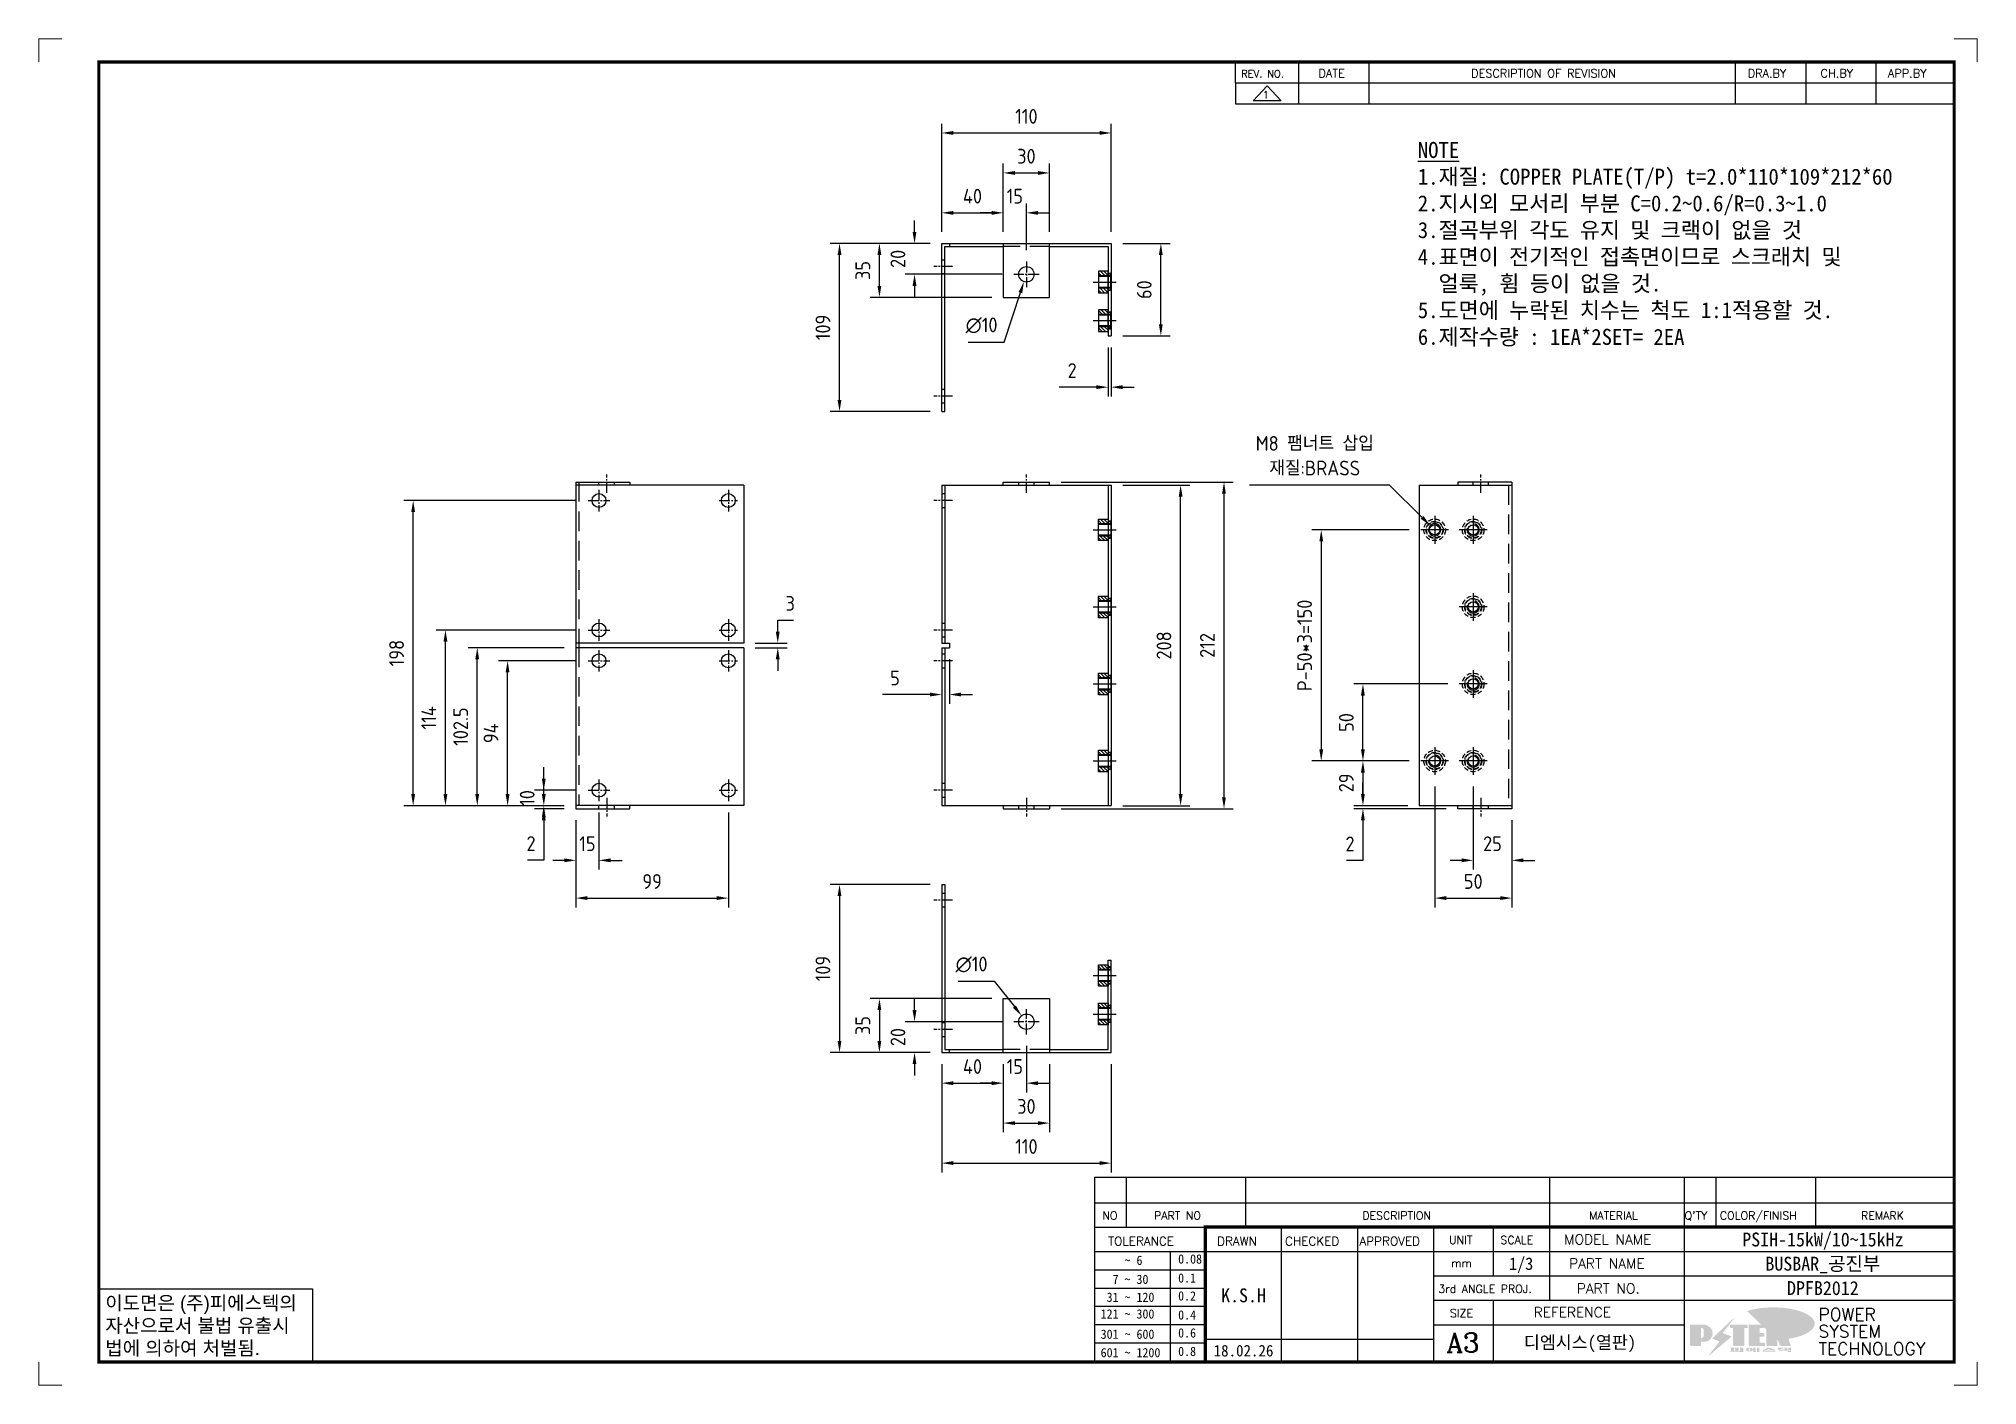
# Model space of a CAD drawing. Header units: millimetres. Extents: x 24815 to 37207, y -9299 to 5469.
# Drawn here: x 27693 to 28951, y -7166 to -6293 of the extents above; entities that cross this region are included whole.
import ezdxf
from ezdxf.enums import TextEntityAlignment as Align

# ---------------------------------------------------------------- set-up
doc = ezdxf.new("R2010")
doc.units = ezdxf.units.MM
for name, pattern in [('CENTER', [50.8, 31.75, -6.35, 6.35, -6.35]), ('CENTER1', [10, 7, -1, 1, -1]), ('HIDDEN2', [4.7625, 3.175, -1.5875]), ('HIDDENX2', [19.05, 12.7, -6.35]), ('PHANTOMX2', [5, 2.5, -0.5, 0.5, -0.5, 0.5, -0.5])]:
    doc.linetypes.add(name, pattern=pattern)
for name, color, linetype in [('CENTER', 1, 'CENTER'), ('FORMAT-1', 7, 'Continuous'), ('line', 3, 'Continuous'), ('THIN', 3, 'Continuous')]:
    doc.layers.add(name, color=color, linetype=linetype)
doc.styles.add('h1', font='')
doc.styles.add('HAN', font='')
doc.styles.add('RC', font='ROMANC.SHX')
doc.styles.add('ROMANT', font='romant')
doc.styles.add('RT', font='ROMANT.SHX', dxfattribs={"oblique": 15})
doc.styles.get("Standard").update_dxf_attribs({"font": 'ISOCP.SHX', "bigfont": 'WHGTXT.SHX'})
doc.styles.get('h1').set_extended_font_data('New Gulim')
doc.styles.get('HAN').set_extended_font_data('GulimChe')
doc.dimstyles.new('PS-3', dxfattribs={"dimscale": 3, "dimtxt": 3.2, "dimasz": 2.5, "dimexe": 2, "dimexo": 2.5, "dimgap": 2, "dimtad": 1, "dimtoh": 1, "dimrnd": 0.05, "dimzin": 12, "dimdsep": 46, "dimtxsty": 'Standard', "dimcen": 0, "dimclrt": 2, "dimazin": 3, "dimtfac": 1, "dimtofl": 0, "dimtmove": 0, "dimatfit": 3, "dimfxl": 0, "dimtolj": 1, "dimtzin": 0, "dimarcsym": 0})

msp = doc.modelspace()

# ---------------------------------------------------------------- texts
at = {"color": 2, "insert": (28588.123, -6359.513), "char_height": 10.395, "width": 418.48398, "attachment_point": 1, "style": 'HAN'}
msp.add_mtext('{\\LNOTE\\P}1.재질: COPPER PLATE(T/P) t=2.0*110*109*212*60\\P2.지시외 모서리 부분 C=0.2~0.6/R=0.3~1.0\\P3.절곡부위 각도 유지 및 크랙이 없을 것\\P4.표면이 전기적인 접촉면이므로 스크래치 및\\P  얼룩, 휨 등이 없을 것.\\P5.도면에 누락된 치수는 척도 1:1적용할 것.\\P{\\C1;6.제작수량 : 1EA*2SET= 2EA}', dxfattribs=at)

# ---------------------------------------------------------------- blocks, each defined once
blk = doc.blocks.new('no3')
at = {"color": 180}
for p, q in [((0, 5.5), (0, 0)), ((0, 5.5), (186, 5.5)), ((6.79, 5.5), (6.79, 0)), ((32.74, 0.11), (32.74, 5.5)), ((98.4, 5.5), (98.4, 0)), ((127.61, 5.5), (127.61, 0)), ((134.43, 5.5), (134.43, 0)), ((155.98, 5.5), (155.98, 0))]:
    blk.add_line(p, q, dxfattribs=at)
at = {"color": 2, "style": 'HAN'}
for tag, p in [('PART-NO', (19.76, 2.75)), ('MATERIAL', (111.38, 2.75)), ("Q'TY", (131.02, 2.75)), ('COLOR/FINISH', (145.2, 2.75)), ('REMARK', (170.76, 2.75))]:
    blk.add_attdef(tag, text='', height=2.9, dxfattribs=at).set_placement(p, align=Align.MIDDLE_CENTER)
blk.add_attdef('DESCRIPTION', text='', height=2.9, dxfattribs=at).set_placement((34.51, 2.75), align=Align.MIDDLE_LEFT)
at = {"color": 2, "style": 'RT', "oblique": 15}
blk.add_attdef('NO', text='', height=1.74, dxfattribs=at).set_placement((3.38, 2.51), align=Align.MIDDLE_CENTER)
blk = doc.blocks.new('re3')
at = {"color": 180}
for p, q in [((0, 0), (0, -4.55)), ((6.87, -0.64), (3.86, -3.91)), ((9.88, -3.91), (3.86, -3.91)), ((6.87, -0.64), (9.88, -3.91)), ((13.74, -4.55), (13.74, 0)), ((28.97, -4.55), (28.97, 0)), ((108.25, -4.55), (108.25, 0)), ((123.49, -4.55), (123.49, 0)), ((138.64, -4.55), (138.64, 0)), ((0, -4.55), (155.53, -4.55))]:
    blk.add_line(p, q, dxfattribs=at)
at = {"color": 2, "style": 'RC', "oblique": 15}
blk.add_attdef('REV.NO', text='', height=1.56, dxfattribs=at).set_placement((6.59, -2.56), align=Align.MIDDLE_CENTER)
blk.add_attdef('-1', text='', height=1.56, dxfattribs=at).set_placement((9.37, -1.66), align=Align.MIDDLE_LEFT)
at = {"color": 2, "style": 'HAN'}
for tag, p in [('REV.-DATE', (21.36, -2.28)), ('DRA.BY', (115.87, -2.28)), ('CH.BY', (131.07, -2.28)), ('APP.BY', (147.09, -2.28))]:
    blk.add_attdef(tag, text='', height=2.5, dxfattribs=at).set_placement(p, align=Align.MIDDLE_CENTER)
blk.add_attdef('DESCRIPTION-OF-REVISION', text='', height=2.5, dxfattribs=at).set_placement((31.61, -2.28), align=Align.MIDDLE_LEFT)
blk = doc.blocks.new('t3')
for p, q in [((0, 15.88), (46.25, 15.88)), ((0, 15.88), (0, 0)), ((46.25, 15.88), (46.25, 0)), ((0, 0), (46.25, 0))]:
    blk.add_line(p, q)
at = {"color": 1, "style": 'h1'}
for s, p in [('이도면은 (주)피에스텍의', (1.4, 11.29)), ('자산으로서 불법 유출시', (1.4, 6.41)), ('법에 의하여 처벌됨.', (1.4, 1.52))]:
    blk.add_text(s, height=3, dxfattribs=at).set_placement(p)
blk = doc.blocks.new('new LOGO')
at = {"layer": 'line'}
h = blk.add_hatch(color=1, dxfattribs=at)
h.paths.add_polyline_path([(41.5, 16.4), (54.3, 16.4, 1), (54.3, 82.9), (0, 82.9), (0, -0.1), (41.5, -0.1)])
h.paths.add_polyline_path([(41.5, 27.9), (41.5, 71.9), (43.6, 71.9, -0.414214), (54.6, 60.9), (54.6, 38.9, -0.414214), (43.6, 27.9)], flags=16)
h.paths.add_polyline_path([(214.7, 71.9), (227.5, 71.9), (227.5, 82.9), (159.7, 82.9), (159.7, 71.9), (172.5, 71.9), (172.5, -0.1), (214.7, -0.1)])
h.paths.add_polyline_path([(276, 37.4), (294.8, 37.4), (294.8, 49.1), (276, 49.1), (276, 71.9), (294.8, 71.9), (294.8, 82.9), (234.5, 82.9), (234.5, -0.1), (297, -0.1), (297, 10.9), (276, 10.9)])
h.paths.add_polyline_path([(347.2, 35.2), (359.7, -0.1), (400.5, -0.1), (379.6, 66.8), (399.7, 82.9), (380.6, 82.9), (347.2, 61.6), (347.2, 82.9), (305.5, 82.9), (305.5, -0.1), (347.2, -0.1)])
h = blk.add_hatch(color=250, dxfattribs=at)
h.paths.add_polyline_path([(44.5, 69.4), (46.6, 69.4, -0.129793), (52, 68, 0.221832), (43.6, 71.9), (41.5, 71.9), (41.5, 27.9), (43.6, 27.9, 0.02048), (44.5, 28)], flags=17)
h.paths.add_polyline_path([(44.5, 13.9), (57.3, 13.9, 0.72362), (77.1, 73.9, -0.679777), (54.3, 16.4), (41.5, 16.4), (41.5, -0.1), (3, -0.1), (3, -2.6), (44.5, -2.6)])
h.paths.add_polyline_path([(117.9, 14.2), (71.5, -44.4), (77.1, -39.6), (120.8, 15.6), (92, 28.9), (173.3, 106), (177.5, 111.4), (89.1, 27.6)])
h.paths.add_polyline_path([(162.7, 71.9), (162.7, 69.4), (172.5, 69.4), (172.5, 71.9)], flags=17)
h.paths.add_polyline_path([(217.7, 69.4), (230.5, 69.4), (230.5, 80.4), (227.5, 80.4), (227.5, 71.9), (214.7, 71.9), (214.7, -0.1), (175.5, -0.1), (175.5, -2.6), (217.7, -2.6)])
h.paths.add_polyline_path([(297.8, 46.6), (294.8, 46.6), (294.8, 37.4), (276, 37.4), (276, 10.9), (279, 10.9), (279, 34.9), (297.8, 34.9)])
h.paths.add_polyline_path([(300, 8.4), (297, 8.4), (297, -0.1), (237.5, -0.1), (237.5, -2.6), (300, -2.6)])
h.paths.add_polyline_path([(297.8, 80.4), (294.8, 80.4), (294.8, 71.9), (276, 71.9), (276, 49.1), (279, 49.1), (279, 69.4), (297.8, 69.4)])
h.paths.add_polyline_path([(350.2, 80.4), (347.2, 80.4), (347.2, 61.6), (350.2, 63.5)])
h.paths.add_polyline_path([(350.2, 26.7), (347.2, 35.2), (347.2, -0.1), (308.5, -0.1), (308.5, -2.6), (350.2, -2.6)])
h.paths.add_polyline_path([(402.7, 80.4), (396.5, 80.4), (379.6, 66.8), (400.5, -0.1), (361.8, -0.1), (362.7, -2.6), (403.5, -2.6), (382.6, 64.3)])
blk.add_hatch(color=5, dxfattribs=at).paths.add_polyline_path([(166.3, 35), (131, 49), (180.4, 112.7), (92, 28.9), (120.8, 15.6), (74.4, -43)])
h = blk.add_hatch(color=253, dxfattribs=at)
edge = h.paths.add_edge_path()
edge.add_ellipse((333.9, 86.4), major_axis=(-165.9, 0), ratio=0.39426, start_angle=111.51268, end_angle=334.46902)
edge.add_ellipse((314.1, 81.2), major_axis=(-153.7, 0), ratio=0.40699, start_angle=121.30662, end_angle=327.74369, ccw=False)
edge.add_line((394, 27.8), (394.7, 25.6))
h = blk.add_hatch(color=250, dxfattribs=at)
edge = h.paths.add_edge_path()
edge.add_ellipse((237.8, -17.6), major_axis=(-14.3, 0), ratio=0.526336, start_angle=192.2456, end_angle=269.07481)
edge.add_line((238.1, -10.1), (237.6, -10.1))
edge.add_ellipse((237.8, -17.6), major_axis=(-14.3, 0), ratio=0.526336, start_angle=270.92519, end_angle=449.07481)
edge.add_line((237.6, -25.1), (238.1, -25.1))
edge.add_ellipse((237.8, -17.6), major_axis=(-14.3, 0), ratio=0.526336, start_angle=450.92519, end_angle=527.7544)
edge.add_line((251.7, -19.2), (254.1, -19.2))
edge.add_line((254.1, -19.2), (254.1, -27.1))
edge.add_line((254.1, -27.1), (263.1, -27.1))
edge.add_line((263.1, -27.1), (263.1, -10.1))
edge.add_line((263.1, -10.1), (254.1, -10.1))
edge.add_line((254.1, -10.1), (254.1, -16))
edge.add_line((254.1, -16), (251.7, -16))
h.paths.add_polyline_path([(241, -16.4), (241, -18.7, -1), (234.4, -18.7), (234.4, -16.4, -1)], flags=16)
h.paths.add_polyline_path([(278.2, -10.1), (268.1, -10.1), (268.1, -27.1), (278.2, -27.1)])
h.paths.add_polyline_path([(310.3, -10.1), (310.3, -11.1, -0.157169), (289.3, -17.5), (294, -19.9, 0.128407), (316.3, -15.9, 0.128407), (338.6, -19.9), (343.3, -17.5, -0.157169), (322.2, -11.1), (322.2, -10.1)])
h.paths.add_polyline_path([(342.1, -25.1), (342.1, -22.3), (290.4, -22.3), (290.4, -25.1)])
h.paths.add_polyline_path([(352, -10.1), (352, -16.2, 0.414214), (354, -18.2), (378.7, -18.2), (378.7, -19.6), (390.2, -19.6), (390.2, -10.1), (378.7, -10.1), (378.7, -13.6), (374.7, -13.6), (374.7, -15.1), (378.7, -15.1), (378.7, -16.2), (364.7, -16.2), (364.7, -15.1), (371.2, -15.1), (371.2, -13.6), (364.7, -13.6), (364.7, -12.6), (374.7, -12.6), (374.7, -10.1)])
h.paths.add_polyline_path([(393.8, -10.1), (393.8, -19.6), (405, -19.6), (405, -10.1)])
h.paths.add_polyline_path([(405, -27.1), (405, -20.9), (356.8, -20.9), (356.8, -23), (391.8, -23), (391.8, -27.1)])
h.paths.add_polyline_path([(200.4, -10.1), (200.4, -22.3), (193.2, -22.3), (193.2, -12.6), (196.6, -12.6), (196.6, -10.1), (161, -10.1), (161, -12.6), (164.5, -12.6), (164.5, -22.3), (161, -22.3), (161, -25.1), (200.4, -25.1), (200.4, -27.1), (213.9, -27.1), (213.9, -10.1)])
h.paths.add_polyline_path([(182, -12.6), (175.6, -12.6), (175.6, -22.3), (182, -22.3)], flags=17)
blk = doc.blocks.new('format-3')
at = {"color": 3, "lineweight": 9}
for p, q in [((0, 286.3), (0, 291.3)), ((5, 291.3), (0, 291.3)), ((414.5, 291.3), (419.5, 291.3)), ((419.5, 286.3), (419.5, 291.3)), ((0, 5), (0, 0)), ((419.5, 5), (419.5, 0)), ((5, 0), (0, 0)), ((414.5, 0), (419.5, 0))]:
    blk.add_line(p, q, dxfattribs=at)
at = {"color": 180}
for p, q in [((258.97, 281.75), (258.97, 286.3)), ((272.71, 281.75), (272.71, 286.3)), ((287.94, 281.75), (287.94, 286.3)), ((367.22, 281.75), (367.22, 286.3)), ((382.45, 281.75), (382.45, 286.3)), ((397.61, 281.75), (397.61, 286.3)), ((258.97, 281.75), (414.5, 281.75)), ((228.5, 39.49), (228.5, 5)), ((228.5, 39.49), (414.5, 39.49)), ((235.29, 39.49), (235.29, 34.21)), ((261.24, 34.21), (261.24, 39.49)), ((326.9, 39.49), (326.9, 34.21)), ((356.11, 39.49), (356.11, 34.21)), ((362.93, 39.49), (362.93, 34.21)), ((384.48, 39.49), (384.48, 34.21)), ((228.5, 34.21), (252.48, 34.21)), ((268.96, 5), (268.96, 34.21)), ((285.45, 5), (285.45, 34.21)), ((301.94, 5), (301.94, 34.21)), ((314.72, 34.21), (314.72, 23.65)), ((326.9, 34.21), (326.9, 18.37)), ((356.11, 34.21), (356.11, 5)), ((228.5, 28.93), (252.48, 28.93)), ((244.89, 5.23), (244.89, 28.93)), ((252.48, 28.93), (414.5, 28.93)), ((228.5, 24.98), (252.48, 24.98)), ((228.5, 21.03), (252.48, 21.03)), ((301.94, 23.65), (414.5, 23.65)), ((228.5, 17.08), (252.48, 17.08)), ((301.94, 18.37), (414.5, 18.37)), ((314.72, 18.37), (314.72, 5)), ((228.5, 13.13), (252.48, 13.13)), ((301.94, 13.09), (356.11, 13.09)), ((228.5, 9.18), (252.48, 9.18)), ((252.48, 9.95), (301.94, 9.95))]:
    blk.add_line(p, q, dxfattribs=at)
at = {"const_width": 0.7}
blk.add_lwpolyline([(252.48, 5), (252.48, 34.21), (414.5, 34.21)], dxfattribs=at)
at = {"layer": 'FORMAT-1', "const_width": 0.7}
blk.add_lwpolyline([(13, 5), (13, 286.3), (414.5, 286.3), (414.5, 5)], close=True, dxfattribs=at)
blk.add_blockref('t3', (13, 5))
at = {"xscale": 0.05400000000000027, "yscale": 0.05400000000000027, "zscale": 0.05400000000000027}
blk.add_blockref('new LOGO', (357.35, 8.65), dxfattribs=at)
at = {"color": 2}
for s, height, style, p in [('REV. NO.', 1.56, 'RC', (260.23, 282.95)), ('DATE', 1.788, 'RC', (276.95, 282.94)), ('DESCRIPTION OF REVISION', 1.7875, 'RC', (309.98, 282.94)), ('DRA.BY', 1.788, 'RC', (369.83, 282.94)), ('CH.BY', 1.788, 'RC', (385.59, 282.94)), ('APP.BY', 1.788, 'RC', (400.18, 282.94)), ('COLOR/FINISH', 1.7424, 'RC', (363.8, 35.83)), ('NO', 1.742, 'RC', (230.16, 35.83)), ('PART NO', 1.742, 'RC', (241.36, 35.83)), ('DESCRIPTION', 1.7424, 'RC', (286.43, 35.83)), ('MATERIAL', 1.742, 'RC', (335.52, 35.83)), ("Q'TY", 1.742, 'RC', (356.17, 35.83)), ('REMARK', 1.742, 'RC', (394.37, 35.83)), (' TOLERANCE', 1.9, 'RC', (230.11, 30.22)), ('DRAWN', 1.9, 'RC', (255, 30.22)), ('CHECKED', 1.9, 'RC', (269.71, 30.22)), ('APPROVED', 1.9, 'RC', (285.8, 30.22)), ('UNIT', 1.742, 'RC', (305.19, 30.55)), ('SCALE', 1.742, 'RC', (316.32, 30.55)), ('MODEL NAME', 2.178, 'RC', (330.12, 30.46)), ('    ~ 6', 2, 'HAN', (229.8, 26.03)), ('0.08', 2, 'HAN', (246.57, 26.31)), ('mm', 1.742, 'RC', (305.67, 25.56)), ('PART NAME', 2.178, 'RC', (331.17, 25.24)), ('  7 ~ 30', 2, 'HAN', (229.8, 21.91)), ('0.1', 2, 'HAN', (246.57, 22.2)), ('3rd ANGLE PROJ.', 1.7424, 'RC', (302.87, 19.97)), ('PART NO.', 2.178, 'RC', (332.84, 19.85)), (' 31 ~ 120', 2, 'HAN', (229.8, 18.04)), ('0.2', 2, 'HAN', (246.57, 18.32)), ('REFERENCE', 2.178, 'RC', (323.52, 14.69)), ('121 ~ 300', 2, 'HAN', (229.8, 14.42)), ('0.4', 2, 'HAN', (246.57, 14.2)), ('SIZE', 1.742, 'RC', (305.39, 14.71)), ('301 ~ 600', 2, 'HAN', (229.8, 10.04)), ('0.6', 2, 'HAN', (246.57, 10.32)), ('601 ~ 1200', 2, 'HAN', (229.8, 6.05)), ('0.8', 2, 'HAN', (246.57, 6.33))]:
    blk.add_text(s, height=height, dxfattribs=dict(at, style=style)).set_placement(p)
at = {"style": 'ROMANT'}
for s, p in [('POWER', (385.15, 13.96)), ('SYSTEM', (385.15, 10.31)), ('TECHNOLOGY', (385.15, 6.56))]:
    blk.add_text(s, height=2.7, dxfattribs=at).set_placement(p)
at = {"color": 2, "lineweight": 25, "style": 'RC'}
blk.add_text('A3', height=4.182, dxfattribs=at).set_placement((304.61, 7.14))
at = {"style": 'HAN'}
for tag, height, p in [('MODEL-NAME', 3, (386.1, 31.53)), ('SCALE', 2.7, (320.81, 26.29)), ('PART-NAME', 3, (386.1, 26.29)), ('CH-BY', 3, (277.21, 19.44)), ('PART-NO', 3, (386.1, 21.01)), ('DRA-BY', 3, (260.72, 19.44)), ('APP-BY', 3, (293.7, 19.44)), ('DRA-DATE', 2.5, (260.72, 7.47)), ('CH-DATE', 2.5, (277.21, 7.47)), ('APP-DATE', 2.5, (293.7, 7.47)), ('관련업체', 3, (333.52, 9.26))]:
    blk.add_attdef(tag, text='', height=height, dxfattribs=at).set_placement(p, align=Align.MIDDLE_CENTER)
blk = doc.blocks.new('*D878')
at = {"color": 0, "lineweight": -2}
for p, q in [((28582.6, -6611.3), (28519.4, -6611.3)), ((28525.4, -6618.8), (28525.4, -6753.8)), ((28582.6, -6761.3), (28519.4, -6761.3))]:
    blk.add_line(p, q, dxfattribs=at)
at = {"color": 0}
for points in [[(28524.2, -6618.8), (28526.7, -6618.8), (28525.4, -6611.3)], [(28524.2, -6753.8), (28526.7, -6753.8), (28525.4, -6761.3)]]:
    blk.add_solid(points, dxfattribs=at)
at = {"layer": 'Defpoints', "color": 0}
for p in [(28590.1, -6611.3), (28525.4, -6761.3), (28590.1, -6761.3)]:
    blk.add_point(p, dxfattribs=at)
at = {"color": 2, "insert": (28514.6, -6686.3), "char_height": 9.6, "attachment_point": 5, "rotation": 90}
blk.add_mtext('\\A1;P-50*3=150', dxfattribs=at)
blk = doc.blocks.new('*D879')
at = {"color": 0, "lineweight": -2}
for p, q in [((28582.6, -6761.3), (28546.5, -6761.3)), ((28552.5, -6768.8), (28552.5, -6782.8)), ((28581.6, -6790.3), (28546.5, -6790.3))]:
    blk.add_line(p, q, dxfattribs=at)
at = {"color": 0}
for points in [[(28551.2, -6768.8), (28553.7, -6768.8), (28552.5, -6761.3)], [(28551.2, -6782.8), (28553.7, -6782.8), (28552.5, -6790.3)]]:
    blk.add_solid(points, dxfattribs=at)
at = {"layer": 'Defpoints', "color": 0}
for p in [(28590.1, -6761.3), (28552.5, -6790.3), (28589.1, -6790.3)]:
    blk.add_point(p, dxfattribs=at)
at = {"color": 2, "insert": (28541.7, -6775.5), "char_height": 9.6, "attachment_point": 5, "rotation": 90}
blk.add_mtext('\\A1;29', dxfattribs=at)
blk = doc.blocks.new('*D895')
at = {"color": 0, "lineweight": -2}
for p, q in [((28396.5, -6582.3), (28440.1, -6582.3)), ((28434.1, -6782.8), (28434.1, -6589.8)), ((28396.5, -6790.3), (28440.1, -6790.3))]:
    blk.add_line(p, q, dxfattribs=at)
at = {"color": 0}
for points in [[(28432.9, -6589.8), (28435.4, -6589.8), (28434.1, -6582.3)], [(28432.9, -6782.8), (28435.4, -6782.8), (28434.1, -6790.3)]]:
    blk.add_solid(points, dxfattribs=at)
at = {"layer": 'Defpoints', "color": 0}
for p in [(28389, -6582.3), (28434.1, -6582.3), (28389, -6790.3)]:
    blk.add_point(p, dxfattribs=at)
at = {"color": 2, "insert": (28423.3, -6686.3), "char_height": 9.6, "attachment_point": 5, "rotation": 90}
blk.add_mtext('\\A1;208', dxfattribs=at)
blk = doc.blocks.new('*D896')
at = {"color": 0, "lineweight": -2}
for p, q in [((28356.5, -6580.3), (28468.3, -6580.3)), ((28462.3, -6784.8), (28462.3, -6587.8)), ((28356.5, -6792.3), (28468.3, -6792.3))]:
    blk.add_line(p, q, dxfattribs=at)
at = {"color": 0}
for points in [[(28461, -6587.8), (28463.5, -6587.8), (28462.3, -6580.3)], [(28461, -6784.8), (28463.5, -6784.8), (28462.3, -6792.3)]]:
    blk.add_solid(points, dxfattribs=at)
at = {"layer": 'Defpoints', "color": 0}
for p in [(28349, -6580.3), (28462.3, -6580.3), (28349, -6792.3)]:
    blk.add_point(p, dxfattribs=at)
at = {"color": 2, "insert": (28451.5, -6686.3), "char_height": 9.6, "attachment_point": 5, "rotation": 90}
blk.add_mtext('\\A1;212', dxfattribs=at)
blk = doc.blocks.new('*D886')
at = {"color": 0, "lineweight": -2}
for p, q in [((28020.7, -6772.8), (28020.7, -6765.3)), ((28042, -6780.3), (28014.7, -6780.3)), ((28034, -6790.3), (28014.7, -6790.3)), ((28020.7, -6797.8), (28020.7, -6805.3))]:
    blk.add_line(p, q, dxfattribs=at)
at = {"color": 0}
for points in [[(28019.4, -6772.8), (28021.9, -6772.8), (28020.7, -6780.3)], [(28019.4, -6797.8), (28021.9, -6797.8), (28020.7, -6790.3)]]:
    blk.add_solid(points, dxfattribs=at)
at = {"layer": 'Defpoints', "color": 0}
for p in [(28020.7, -6780.3), (28049.5, -6780.3), (28041.5, -6790.3)]:
    blk.add_point(p, dxfattribs=at)
at = {"color": 2, "insert": (28009.9, -6785.3), "char_height": 9.6, "attachment_point": 5, "rotation": 90}
blk.add_mtext('\\A1;10', dxfattribs=at)
blk = doc.blocks.new('*D887')
at = {"color": 0, "lineweight": -2}
for p, q in [((28042, -6696.3), (27991.2, -6696.3)), ((27997.2, -6782.8), (27997.2, -6703.8)), ((28034, -6790.3), (27991.2, -6790.3))]:
    blk.add_line(p, q, dxfattribs=at)
at = {"color": 0}
for points in [[(27995.9, -6703.8), (27998.4, -6703.8), (27997.2, -6696.3)], [(27995.9, -6782.8), (27998.4, -6782.8), (27997.2, -6790.3)]]:
    blk.add_solid(points, dxfattribs=at)
at = {"layer": 'Defpoints', "color": 0}
for p in [(27997.2, -6696.3), (28049.5, -6696.3), (28041.5, -6790.3)]:
    blk.add_point(p, dxfattribs=at)
at = {"color": 2, "insert": (27986.4, -6743.3), "char_height": 9.6, "attachment_point": 5, "rotation": 90}
blk.add_mtext('\\A1;94', dxfattribs=at)
blk = doc.blocks.new('*D888')
at = {"color": 0, "lineweight": -2}
for p, q in [((28034, -6687.8), (27971.5, -6687.8)), ((27977.5, -6782.8), (27977.5, -6695.3)), ((28034, -6790.3), (27971.5, -6790.3))]:
    blk.add_line(p, q, dxfattribs=at)
at = {"color": 0}
for points in [[(27976.2, -6695.3), (27978.7, -6695.3), (27977.5, -6687.8)], [(27976.2, -6782.8), (27978.7, -6782.8), (27977.5, -6790.3)]]:
    blk.add_solid(points, dxfattribs=at)
at = {"layer": 'Defpoints', "color": 0}
for p in [(27977.5, -6687.8), (28041.5, -6687.8), (28041.5, -6790.3)]:
    blk.add_point(p, dxfattribs=at)
at = {"color": 2, "insert": (27966.7, -6739), "char_height": 9.6, "attachment_point": 5, "rotation": 90}
blk.add_mtext('\\A1;102.5', dxfattribs=at)
blk = doc.blocks.new('*D889')
at = {"color": 0, "lineweight": -2}
for p, q in [((28042, -6676.3), (27950.8, -6676.3)), ((27956.8, -6782.8), (27956.8, -6683.8)), ((28034, -6790.3), (27950.8, -6790.3))]:
    blk.add_line(p, q, dxfattribs=at)
at = {"color": 0}
for points in [[(27955.6, -6683.8), (27958.1, -6683.8), (27956.8, -6676.3)], [(27955.6, -6782.8), (27958.1, -6782.8), (27956.8, -6790.3)]]:
    blk.add_solid(points, dxfattribs=at)
at = {"layer": 'Defpoints', "color": 0}
for p in [(27956.8, -6676.3), (28049.5, -6676.3), (28041.5, -6790.3)]:
    blk.add_point(p, dxfattribs=at)
at = {"color": 2, "insert": (27946, -6733.3), "char_height": 9.6, "attachment_point": 5, "rotation": 90}
blk.add_mtext('\\A1;114', dxfattribs=at)
blk = doc.blocks.new('*D890')
at = {"color": 0, "lineweight": -2}
for p, q in [((28042, -6592.3), (27929.9, -6592.3)), ((27935.9, -6782.8), (27935.9, -6599.8)), ((28034, -6790.3), (27929.9, -6790.3))]:
    blk.add_line(p, q, dxfattribs=at)
at = {"color": 0}
for points in [[(27934.6, -6599.8), (27937.1, -6599.8), (27935.9, -6592.3)], [(27934.6, -6782.8), (27937.1, -6782.8), (27935.9, -6790.3)]]:
    blk.add_solid(points, dxfattribs=at)
at = {"layer": 'Defpoints', "color": 0}
for p in [(27935.9, -6592.3), (28049.5, -6592.3), (28041.5, -6790.3)]:
    blk.add_point(p, dxfattribs=at)
at = {"color": 2, "insert": (27925.1, -6691.3), "char_height": 9.6, "attachment_point": 5, "rotation": 90}
blk.add_mtext('\\A1;198', dxfattribs=at)
blk = doc.blocks.new('*D891')
at = {"color": 0, "lineweight": -2}
for p, q in [((28172.6, -6677.3), (28172.6, -6669.8)), ((28172.6, -6669.8), (28182.8, -6669.8)), ((28158, -6684.8), (28178.6, -6684.8)), ((28158, -6687.8), (28178.6, -6687.8)), ((28172.6, -6695.3), (28172.6, -6702.8))]:
    blk.add_line(p, q, dxfattribs=at)
at = {"color": 0}
for points in [[(28171.3, -6677.3), (28173.8, -6677.3), (28172.6, -6684.8)], [(28171.3, -6695.3), (28173.8, -6695.3), (28172.6, -6687.8)]]:
    blk.add_solid(points, dxfattribs=at)
at = {"layer": 'Defpoints', "color": 0}
for p in [(28150.5, -6684.8), (28150.5, -6687.8), (28172.6, -6684.8)]:
    blk.add_point(p, dxfattribs=at)
at = {"color": 2, "insert": (28180.7, -6659), "char_height": 9.6, "attachment_point": 5}
blk.add_mtext('\\A1;3', dxfattribs=at)
blk = doc.blocks.new('*D892')
at = {"color": 0, "lineweight": -2}
for p, q in [((28056.5, -6794.8), (28056.5, -6831.8)), ((28041.5, -6799.8), (28041.5, -6831.8)), ((28034, -6825.8), (28026.5, -6825.8)), ((28064, -6825.8), (28071.5, -6825.8))]:
    blk.add_line(p, q, dxfattribs=at)
at = {"color": 0}
for points in [[(28034, -6824.5), (28034, -6827), (28041.5, -6825.8)], [(28064, -6824.5), (28064, -6827), (28056.5, -6825.8)]]:
    blk.add_solid(points, dxfattribs=at)
at = {"layer": 'Defpoints', "color": 0}
for p in [(28041.5, -6792.3), (28056.5, -6787.3), (28056.5, -6825.8)]:
    blk.add_point(p, dxfattribs=at)
at = {"color": 2, "insert": (28049, -6815), "char_height": 9.6, "attachment_point": 5}
blk.add_mtext('\\A1;15', dxfattribs=at)
blk = doc.blocks.new('*D893')
at = {"color": 0, "lineweight": -2}
for p, q in [((28140.5, -6794.8), (28140.5, -6856.3)), ((28041.5, -6799.8), (28041.5, -6856.3)), ((28049, -6850.3), (28133, -6850.3))]:
    blk.add_line(p, q, dxfattribs=at)
at = {"color": 0}
for points in [[(28049, -6849), (28049, -6851.5), (28041.5, -6850.3)], [(28133, -6849), (28133, -6851.5), (28140.5, -6850.3)]]:
    blk.add_solid(points, dxfattribs=at)
at = {"layer": 'Defpoints', "color": 0}
for p in [(28041.5, -6792.3), (28140.5, -6787.3), (28140.5, -6850.3)]:
    blk.add_point(p, dxfattribs=at)
at = {"color": 2, "insert": (28091, -6839.5), "char_height": 9.6, "attachment_point": 5}
blk.add_mtext('\\A1;99', dxfattribs=at)
blk = doc.blocks.new('*D894')
at = {"color": 0, "lineweight": -2}
for p, q in [((28279, -6695.3), (28279, -6724.2)), ((28284, -6695.3), (28284, -6724.2)), ((28271.5, -6718.2), (28240.6, -6718.2)), ((28291.5, -6718.2), (28299, -6718.2))]:
    blk.add_line(p, q, dxfattribs=at)
at = {"color": 0}
for points in [[(28271.5, -6716.9), (28271.5, -6719.4), (28279, -6718.2)], [(28291.5, -6716.9), (28291.5, -6719.4), (28284, -6718.2)]]:
    blk.add_solid(points, dxfattribs=at)
at = {"layer": 'Defpoints', "color": 0}
for p in [(28279, -6687.8), (28284, -6687.8), (28284, -6718.2)]:
    blk.add_point(p, dxfattribs=at)
at = {"color": 2, "insert": (28248.7, -6707.4), "char_height": 9.6, "attachment_point": 5}
blk.add_mtext('\\A1;5', dxfattribs=at)
blk = doc.blocks.new('*D881')
at = {"color": 0, "lineweight": -2}
for p, q in [((28319, -6958), (28319, -7002.3)), ((28349, -6958), (28349, -7002.3)), ((28326.5, -6996.3), (28341.5, -6996.3))]:
    blk.add_line(p, q, dxfattribs=at)
at = {"color": 0}
for points in [[(28326.5, -6995.1), (28326.5, -6997.6), (28319, -6996.3)], [(28341.5, -6995.1), (28341.5, -6997.6), (28349, -6996.3)]]:
    blk.add_solid(points, dxfattribs=at)
at = {"layer": 'Defpoints', "color": 0}
for p in [(28319, -6950.5), (28349, -6950.5), (28349, -6996.3)]:
    blk.add_point(p, dxfattribs=at)
at = {"color": 2, "insert": (28334, -6985.5), "char_height": 9.6, "attachment_point": 5}
blk.add_mtext('\\A1;30', dxfattribs=at)
blk = doc.blocks.new('*D882')
at = {"color": 0, "lineweight": -2}
for p, q in [((28261.4, -6923), (28261.4, -6915.5)), ((28318.3, -6930.5), (28255.4, -6930.5)), ((28271.5, -6950.5), (28255.4, -6950.5)), ((28261.4, -6958), (28261.4, -6965.5))]:
    blk.add_line(p, q, dxfattribs=at)
at = {"color": 0}
for points in [[(28260.1, -6923), (28262.6, -6923), (28261.4, -6930.5)], [(28260.1, -6958), (28262.6, -6958), (28261.4, -6950.5)]]:
    blk.add_solid(points, dxfattribs=at)
at = {"layer": 'Defpoints', "color": 0}
for p in [(28325.8, -6930.5), (28261.4, -6950.5), (28279, -6950.5)]:
    blk.add_point(p, dxfattribs=at)
at = {"color": 2, "insert": (28250.6, -6940.5), "char_height": 9.6, "attachment_point": 5, "rotation": 90}
blk.add_mtext('\\A1;20', dxfattribs=at)
blk = doc.blocks.new('*D883')
at = {"color": 0, "lineweight": -2}
for p, q in [((28311.5, -6915.5), (28232.6, -6915.5)), ((28238.6, -6923), (28238.6, -6943)), ((28271.5, -6950.5), (28232.6, -6950.5))]:
    blk.add_line(p, q, dxfattribs=at)
at = {"color": 0}
for points in [[(28237.3, -6923), (28239.8, -6923), (28238.6, -6915.5)], [(28237.3, -6943), (28239.8, -6943), (28238.6, -6950.5)]]:
    blk.add_solid(points, dxfattribs=at)
at = {"layer": 'Defpoints', "color": 0}
for p in [(28319, -6915.5), (28238.6, -6950.5), (28279, -6950.5)]:
    blk.add_point(p, dxfattribs=at)
at = {"color": 2, "insert": (28227.8, -6933), "char_height": 9.6, "attachment_point": 5, "rotation": 90}
blk.add_mtext('\\A1;35', dxfattribs=at)
blk = doc.blocks.new('*D884')
at = {"color": 0, "lineweight": -2}
for p, q in [((28271.5, -6841.5), (28206.7, -6841.5)), ((28212.7, -6849), (28212.7, -6943)), ((28271.5, -6950.5), (28206.7, -6950.5))]:
    blk.add_line(p, q, dxfattribs=at)
at = {"color": 0}
for points in [[(28211.4, -6849), (28213.9, -6849), (28212.7, -6841.5)], [(28211.4, -6943), (28213.9, -6943), (28212.7, -6950.5)]]:
    blk.add_solid(points, dxfattribs=at)
at = {"layer": 'Defpoints', "color": 0}
for p in [(28279, -6841.5), (28212.7, -6950.5), (28279, -6950.5)]:
    blk.add_point(p, dxfattribs=at)
at = {"color": 2, "insert": (28201.9, -6896), "char_height": 9.6, "attachment_point": 5, "rotation": 90}
blk.add_mtext('\\A1;109', dxfattribs=at)
blk = doc.blocks.new('*D885')
at = {"color": 0, "lineweight": -2}
for p, q in [((28279, -6958), (28279, -7028.3)), ((28389, -6958), (28389, -7028.3)), ((28286.5, -7022.3), (28381.5, -7022.3))]:
    blk.add_line(p, q, dxfattribs=at)
at = {"color": 0}
for points in [[(28286.5, -7021), (28286.5, -7023.5), (28279, -7022.3)], [(28381.5, -7021), (28381.5, -7023.5), (28389, -7022.3)]]:
    blk.add_solid(points, dxfattribs=at)
at = {"layer": 'Defpoints', "color": 0}
for p in [(28279, -6950.5), (28389, -6950.5), (28389, -7022.3)]:
    blk.add_point(p, dxfattribs=at)
at = {"color": 2, "insert": (28334, -7011.5), "char_height": 9.6, "attachment_point": 5}
blk.add_mtext('\\A1;110', dxfattribs=at)
blk = doc.blocks.new('*D880')
at = {"color": 0, "lineweight": -2}
for p, q in [((28607.6, -6711.3), (28546.5, -6711.3)), ((28552.5, -6753.8), (28552.5, -6718.8)), ((28582.6, -6761.3), (28546.5, -6761.3))]:
    blk.add_line(p, q, dxfattribs=at)
at = {"color": 0}
for points in [[(28551.2, -6718.8), (28553.7, -6718.8), (28552.5, -6711.3)], [(28551.2, -6753.8), (28553.7, -6753.8), (28552.5, -6761.3)]]:
    blk.add_solid(points, dxfattribs=at)
at = {"layer": 'Defpoints', "color": 0}
for p in [(28552.5, -6711.3), (28615.1, -6711.3), (28590.1, -6761.3)]:
    blk.add_point(p, dxfattribs=at)
at = {"color": 2, "insert": (28541.7, -6736.3), "char_height": 9.6, "attachment_point": 5, "rotation": 90}
blk.add_mtext('\\A1;50', dxfattribs=at)
blk = doc.blocks.new('*D1119')
at = {"color": 0, "lineweight": -2}
for p, q in [((28289.8, -6904.2), (28313.1, -6904.2)), ((28313.1, -6904.2), (28326.2, -6920.7))]:
    blk.add_line(p, q, dxfattribs=at)
at = {"color": 0}
blk.add_solid([(28327.2, -6920), (28325.2, -6921.5), (28330.9, -6926.6)], dxfattribs=at)
at = {"layer": 'Defpoints', "color": 0}
for p in [(28330.9, -6926.6), (28337.1, -6934.4)]:
    blk.add_point(p, dxfattribs=at)
at = {"color": 2, "insert": (28298.4, -6893.4), "char_height": 9.6, "attachment_point": 5}
blk.add_mtext('\\A1;∅10', dxfattribs=at)
blk = doc.blocks.new('*D1120')
at = {"color": 0, "lineweight": -2}
for p, q in [((28478.8, -6582), (28569.5, -6582)), ((28569.5, -6582), (28590.9, -6603.2))]:
    blk.add_line(p, q, dxfattribs=at)
blk.add_arc((28599.1, -6611.3), 4, 49.2402, 165, dxfattribs=at)
at = {"color": 0}
blk.add_solid([(28591.8, -6602.3), (28590, -6604.1), (28596.2, -6608.5)], dxfattribs=at)
at = {"layer": 'Defpoints', "color": 0}
for p in [(28596.2, -6608.5), (28601.9, -6614.1)]:
    blk.add_point(p, dxfattribs=at)
at = {"color": 2, "insert": (28521.2, -6563.2), "char_height": 9.6, "attachment_point": 5}
blk.add_mtext('\\A1;M8 팸너트 삽입\\P재질:BRASS', dxfattribs=at)
blk = doc.blocks.new('*D1121')
at = {"color": 0, "lineweight": -2}
for p, q in [((28279, -6958), (28279, -6976.4)), ((28319, -6958), (28319, -6976.4)), ((28286.5, -6970.4), (28311.5, -6970.4))]:
    blk.add_line(p, q, dxfattribs=at)
at = {"color": 0}
for points in [[(28286.5, -6969.2), (28286.5, -6971.7), (28279, -6970.4)], [(28311.5, -6969.2), (28311.5, -6971.7), (28319, -6970.4)]]:
    blk.add_solid(points, dxfattribs=at)
at = {"layer": 'Defpoints', "color": 0}
for p in [(28279, -6950.5), (28319, -6950.5), (28319, -6970.4)]:
    blk.add_point(p, dxfattribs=at)
at = {"color": 2, "insert": (28299, -6959.6), "char_height": 9.6, "attachment_point": 5}
blk.add_mtext('\\A1;40', dxfattribs=at)
blk = doc.blocks.new('*D1122')
at = {"color": 0, "lineweight": -2}
for p, q in [((28334, -6946.2), (28334, -6976.4)), ((28319, -6958), (28319, -6976.4)), ((28311.5, -6970.4), (28304, -6970.4)), ((28341.5, -6970.4), (28349, -6970.4))]:
    blk.add_line(p, q, dxfattribs=at)
at = {"color": 0}
for points in [[(28311.5, -6969.2), (28311.5, -6971.7), (28319, -6970.4)], [(28341.5, -6969.2), (28341.5, -6971.7), (28334, -6970.4)]]:
    blk.add_solid(points, dxfattribs=at)
at = {"layer": 'Defpoints', "color": 0}
for p in [(28334, -6938.7), (28319, -6950.5), (28334, -6970.4)]:
    blk.add_point(p, dxfattribs=at)
at = {"color": 2, "insert": (28326.5, -6959.6), "char_height": 9.6, "attachment_point": 5}
blk.add_mtext('\\A1;15', dxfattribs=at)
blk = doc.blocks.new('*D1126')
at = {"color": 0, "lineweight": -2}
for p, q in [((28319, -6417.9), (28319, -6373.6)), ((28326.5, -6379.6), (28341.5, -6379.6)), ((28349, -6417.9), (28349, -6373.6))]:
    blk.add_line(p, q, dxfattribs=at)
at = {"color": 0}
for points in [[(28326.5, -6378.4), (28326.5, -6380.9), (28319, -6379.6)], [(28341.5, -6378.4), (28341.5, -6380.9), (28349, -6379.6)]]:
    blk.add_solid(points, dxfattribs=at)
at = {"layer": 'Defpoints', "color": 0}
for p in [(28349, -6379.6), (28319, -6425.4), (28349, -6425.4)]:
    blk.add_point(p, dxfattribs=at)
at = {"color": 2, "insert": (28334, -6368.8), "char_height": 9.6, "attachment_point": 5}
blk.add_mtext('\\A1;30', dxfattribs=at)
blk = doc.blocks.new('*D1127')
at = {"color": 0, "lineweight": -2}
for p, q in [((28261.4, -6417.9), (28261.4, -6410.4)), ((28271.5, -6425.4), (28255.4, -6425.4)), ((28318.3, -6445.4), (28255.4, -6445.4)), ((28261.4, -6452.9), (28261.4, -6460.4))]:
    blk.add_line(p, q, dxfattribs=at)
at = {"color": 0}
for points in [[(28260.1, -6417.9), (28262.6, -6417.9), (28261.4, -6425.4)], [(28260.1, -6452.9), (28262.6, -6452.9), (28261.4, -6445.4)]]:
    blk.add_solid(points, dxfattribs=at)
at = {"layer": 'Defpoints', "color": 0}
for p in [(28261.4, -6425.4), (28279, -6425.4), (28325.8, -6445.4)]:
    blk.add_point(p, dxfattribs=at)
at = {"color": 2, "insert": (28250.6, -6435.4), "char_height": 9.6, "attachment_point": 5, "rotation": 90}
blk.add_mtext('\\A1;20', dxfattribs=at)
blk = doc.blocks.new('*D1128')
at = {"color": 0, "lineweight": -2}
for p, q in [((28271.5, -6425.4), (28232.6, -6425.4)), ((28238.6, -6452.9), (28238.6, -6432.9)), ((28311.5, -6460.4), (28232.6, -6460.4))]:
    blk.add_line(p, q, dxfattribs=at)
at = {"color": 0}
for points in [[(28237.3, -6432.9), (28239.8, -6432.9), (28238.6, -6425.4)], [(28237.3, -6452.9), (28239.8, -6452.9), (28238.6, -6460.4)]]:
    blk.add_solid(points, dxfattribs=at)
at = {"layer": 'Defpoints', "color": 0}
for p in [(28238.6, -6425.4), (28279, -6425.4), (28319, -6460.4)]:
    blk.add_point(p, dxfattribs=at)
at = {"color": 2, "insert": (28227.8, -6442.9), "char_height": 9.6, "attachment_point": 5, "rotation": 90}
blk.add_mtext('\\A1;35', dxfattribs=at)
blk = doc.blocks.new('*D1129')
at = {"color": 0, "lineweight": -2}
for p, q in [((28271.5, -6425.4), (28206.7, -6425.4)), ((28212.7, -6526.9), (28212.7, -6432.9)), ((28271.5, -6534.4), (28206.7, -6534.4))]:
    blk.add_line(p, q, dxfattribs=at)
at = {"color": 0}
for points in [[(28211.4, -6432.9), (28213.9, -6432.9), (28212.7, -6425.4)], [(28211.4, -6526.9), (28213.9, -6526.9), (28212.7, -6534.4)]]:
    blk.add_solid(points, dxfattribs=at)
at = {"layer": 'Defpoints', "color": 0}
for p in [(28212.7, -6425.4), (28279, -6425.4), (28279, -6534.4)]:
    blk.add_point(p, dxfattribs=at)
at = {"color": 2, "insert": (28201.9, -6479.9), "char_height": 9.6, "attachment_point": 5, "rotation": 90}
blk.add_mtext('\\A1;109', dxfattribs=at)
blk = doc.blocks.new('*D1130')
at = {"color": 0, "lineweight": -2}
for p, q in [((28279, -6417.9), (28279, -6347.7)), ((28286.5, -6353.7), (28381.5, -6353.7)), ((28389, -6417.9), (28389, -6347.7))]:
    blk.add_line(p, q, dxfattribs=at)
at = {"color": 0}
for points in [[(28286.5, -6352.4), (28286.5, -6354.9), (28279, -6353.7)], [(28381.5, -6352.4), (28381.5, -6354.9), (28389, -6353.7)]]:
    blk.add_solid(points, dxfattribs=at)
at = {"layer": 'Defpoints', "color": 0}
for p in [(28389, -6353.7), (28279, -6425.4), (28389, -6425.4)]:
    blk.add_point(p, dxfattribs=at)
at = {"color": 2, "insert": (28334, -6342.9), "char_height": 9.6, "attachment_point": 5}
blk.add_mtext('\\A1;110', dxfattribs=at)
blk = doc.blocks.new('*D1123')
at = {"color": 0, "lineweight": -2}
for p, q in [((28319.5, -6489.4), (28330.1, -6457.3)), ((28296.3, -6489.4), (28319.5, -6489.4))]:
    blk.add_line(p, q, dxfattribs=at)
at = {"color": 0}
blk.add_solid([(28328.9, -6456.9), (28331.3, -6457.7), (28332.4, -6450.2)], dxfattribs=at)
at = {"layer": 'Defpoints', "color": 0}
for p in [(28335.6, -6440.7), (28332.4, -6450.2)]:
    blk.add_point(p, dxfattribs=at)
at = {"color": 2, "insert": (28304.9, -6478.6), "char_height": 9.6, "attachment_point": 5}
blk.add_mtext('\\A1;∅10', dxfattribs=at)
blk = doc.blocks.new('*D1125')
at = {"color": 0, "lineweight": -2}
for p, q in [((28279, -6417.9), (28279, -6399.5)), ((28286.5, -6405.5), (28311.5, -6405.5)), ((28319, -6417.9), (28319, -6399.5))]:
    blk.add_line(p, q, dxfattribs=at)
at = {"color": 0}
for points in [[(28286.5, -6404.3), (28286.5, -6406.8), (28279, -6405.5)], [(28311.5, -6404.3), (28311.5, -6406.8), (28319, -6405.5)]]:
    blk.add_solid(points, dxfattribs=at)
at = {"layer": 'Defpoints', "color": 0}
for p in [(28319, -6405.5), (28279, -6425.4), (28319, -6425.4)]:
    blk.add_point(p, dxfattribs=at)
at = {"color": 2, "insert": (28299, -6394.7), "char_height": 9.6, "attachment_point": 5}
blk.add_mtext('\\A1;40', dxfattribs=at)
blk = doc.blocks.new('*D1124')
at = {"color": 0, "lineweight": -2}
for p, q in [((28311.5, -6405.5), (28304, -6405.5)), ((28319, -6417.9), (28319, -6399.5)), ((28334, -6429.7), (28334, -6399.5)), ((28341.5, -6405.5), (28349, -6405.5))]:
    blk.add_line(p, q, dxfattribs=at)
at = {"color": 0}
for points in [[(28311.5, -6404.3), (28311.5, -6406.8), (28319, -6405.5)], [(28341.5, -6404.3), (28341.5, -6406.8), (28334, -6405.5)]]:
    blk.add_solid(points, dxfattribs=at)
at = {"layer": 'Defpoints', "color": 0}
for p in [(28334, -6405.5), (28319, -6425.4), (28334, -6437.2)]:
    blk.add_point(p, dxfattribs=at)
at = {"color": 2, "insert": (28326.5, -6394.7), "char_height": 9.6, "attachment_point": 5}
blk.add_mtext('\\A1;15', dxfattribs=at)
blk = doc.blocks.new('*D1131')
at = {"color": 0, "lineweight": -2}
for p, q in [((28624.1, -6777.8), (28624.1, -6831.8)), ((28649.1, -6799.8), (28649.1, -6831.8)), ((28616.6, -6825.8), (28609.1, -6825.8)), ((28656.6, -6825.8), (28664.1, -6825.8))]:
    blk.add_line(p, q, dxfattribs=at)
at = {"color": 0}
for points in [[(28616.6, -6824.5), (28616.6, -6827), (28624.1, -6825.8)], [(28656.6, -6824.5), (28656.6, -6827), (28649.1, -6825.8)]]:
    blk.add_solid(points, dxfattribs=at)
at = {"layer": 'Defpoints', "color": 0}
for p in [(28624.1, -6770.3), (28649.1, -6792.3), (28624.1, -6825.8)]:
    blk.add_point(p, dxfattribs=at)
at = {"color": 2, "insert": (28636.6, -6815), "char_height": 9.6, "attachment_point": 5}
blk.add_mtext('\\A1;25', dxfattribs=at)
blk = doc.blocks.new('*D1132')
at = {"color": 0, "lineweight": -2}
for p, q in [((28599.1, -6777.8), (28599.1, -6856.3)), ((28649.1, -6799.8), (28649.1, -6856.3)), ((28606.6, -6850.3), (28641.6, -6850.3))]:
    blk.add_line(p, q, dxfattribs=at)
at = {"color": 0}
for points in [[(28606.6, -6849), (28606.6, -6851.5), (28599.1, -6850.3)], [(28641.6, -6849), (28641.6, -6851.5), (28649.1, -6850.3)]]:
    blk.add_solid(points, dxfattribs=at)
at = {"layer": 'Defpoints', "color": 0}
for p in [(28599.1, -6770.3), (28649.1, -6792.3), (28649.1, -6850.3)]:
    blk.add_point(p, dxfattribs=at)
at = {"color": 2, "insert": (28624.1, -6839.5), "char_height": 9.6, "attachment_point": 5}
blk.add_mtext('\\A1;50', dxfattribs=at)
blk = doc.blocks.new('*D1133')
at = {"color": 0, "lineweight": -2}
for p, q in [((28020.7, -6782.8), (28020.7, -6775.3)), ((28034, -6790.3), (28014.7, -6790.3)), ((28034, -6792.3), (28014.7, -6792.3)), ((28020.7, -6799.8), (28020.7, -6825.7)), ((28020.7, -6825.7), (28010, -6825.7))]:
    blk.add_line(p, q, dxfattribs=at)
at = {"color": 0}
for points in [[(28019.4, -6782.8), (28021.9, -6782.8), (28020.7, -6790.3)], [(28019.4, -6799.8), (28021.9, -6799.8), (28020.7, -6792.3)]]:
    blk.add_solid(points, dxfattribs=at)
at = {"layer": 'Defpoints', "color": 0}
for p in [(28020.7, -6790.3), (28041.5, -6790.3), (28041.5, -6792.3)]:
    blk.add_point(p, dxfattribs=at)
at = {"color": 2, "insert": (28012.4, -6814.9), "char_height": 9.6, "attachment_point": 5}
blk.add_mtext('\\A1;2', dxfattribs=at)
blk = doc.blocks.new('*D1134')
at = {"color": 0, "lineweight": -2}
for p, q in [((28552.5, -6782.8), (28552.5, -6775.3)), ((28581.6, -6790.3), (28546.5, -6790.3)), ((28606.6, -6792.3), (28546.5, -6792.3)), ((28552.5, -6799.8), (28552.5, -6825.9)), ((28552.5, -6825.9), (28541.8, -6825.9))]:
    blk.add_line(p, q, dxfattribs=at)
at = {"color": 0}
for points in [[(28551.2, -6782.8), (28553.7, -6782.8), (28552.5, -6790.3)], [(28551.2, -6799.8), (28553.7, -6799.8), (28552.5, -6792.3)]]:
    blk.add_solid(points, dxfattribs=at)
at = {"layer": 'Defpoints', "color": 0}
for p in [(28552.5, -6790.3), (28589.1, -6790.3), (28614.1, -6792.3)]:
    blk.add_point(p, dxfattribs=at)
at = {"color": 2, "insert": (28544.1, -6815.1), "char_height": 9.6, "attachment_point": 5}
blk.add_mtext('\\A1;2', dxfattribs=at)
blk = doc.blocks.new('*D1135')
at = {"color": 0, "lineweight": -2}
for p, q in [((28396.5, -6425.4), (28427.3, -6425.4)), ((28421.3, -6477.9), (28421.3, -6432.9)), ((28396.5, -6485.4), (28427.3, -6485.4))]:
    blk.add_line(p, q, dxfattribs=at)
at = {"color": 0}
for points in [[(28420, -6432.9), (28422.5, -6432.9), (28421.3, -6425.4)], [(28420, -6477.9), (28422.5, -6477.9), (28421.3, -6485.4)]]:
    blk.add_solid(points, dxfattribs=at)
at = {"layer": 'Defpoints', "color": 0}
for p in [(28389, -6425.4), (28421.3, -6425.4), (28389, -6485.4)]:
    blk.add_point(p, dxfattribs=at)
at = {"color": 2, "insert": (28410.5, -6455.4), "char_height": 9.6, "attachment_point": 5, "rotation": 90}
blk.add_mtext('\\A1;60', dxfattribs=at)
blk = doc.blocks.new('*D1136')
at = {"color": 0, "lineweight": -2}
for p, q in [((28387, -6492.9), (28387, -6524.7)), ((28389, -6492.9), (28389, -6524.7)), ((28379.5, -6518.7), (28355.3, -6518.7)), ((28396.5, -6518.7), (28404, -6518.7))]:
    blk.add_line(p, q, dxfattribs=at)
at = {"color": 0}
for points in [[(28379.5, -6517.4), (28379.5, -6519.9), (28387, -6518.7)], [(28396.5, -6517.4), (28396.5, -6519.9), (28389, -6518.7)]]:
    blk.add_solid(points, dxfattribs=at)
at = {"layer": 'Defpoints', "color": 0}
for p in [(28387, -6485.4), (28389, -6485.4), (28387, -6518.7)]:
    blk.add_point(p, dxfattribs=at)
at = {"color": 2, "insert": (28363.7, -6507.9), "char_height": 9.6, "attachment_point": 5}
blk.add_mtext('\\A1;2', dxfattribs=at)

# ---------------------------------------------------------------- dimensions: what is measured, and where the dimension line sits
for base, p1, p2, picture, middle in [((28389.007, -6353.681), (28279.007, -6425.436), (28389.007, -6425.436), '*D1130', (28334.007, -6342.881)), ((28349.007, -6379.649), (28319.007, -6425.436), (28349.007, -6425.436), '*D1126', (28334.007, -6368.849)), ((28319.007, -6405.509), (28279.007, -6425.436), (28319.007, -6425.436), '*D1125', (28299.007, -6394.709)), ((28387.007, -6518.659), (28389.007, -6485.436), (28387.007, -6485.436), '*D1136', (28363.677, -6507.858)), ((28649.06, -6850.292), (28599.06, -6770.285), (28649.06, -6792.285), '*D1132', (28624.06, -6839.492)), ((28624.06, -6825.79), (28649.06, -6792.285), (28624.06, -6770.285), '*D1131', (28636.56, -6814.989)), ((28140.504, -6850.292), (28041.504, -6792.285), (28140.504, -6787.285), '*D893', (28091.004, -6839.492)), ((28389.007, -7022.278), (28279.007, -6950.524), (28389.007, -6950.524), '*D885', (28334.007, -7011.478)), ((28319.007, -6970.45), (28279.007, -6950.524), (28319.007, -6950.524), '*D1121', (28299.007, -6959.65)), ((28349.007, -6996.31), (28319.007, -6950.524), (28349.007, -6950.524), '*D881', (28334.007, -6985.51))]:
    dim = msp.add_linear_dim(base=base, p1=p1, p2=p2, dimstyle='PS-3')
    dim.commit()
    dim.dimension.update_dxf_attribs({"geometry": picture, "text_midpoint": middle})
for base, p1, p2, picture, middle in [((28334.007, -6405.509), (28319.007, -6425.436), (28334.007, -6437.209), '*D1124', (28326.507, -6405.509)), ((28284.007, -6718.153), (28279.007, -6687.785), (28284.007, -6687.785), '*D894', (28248.704, -6718.153)), ((28056.504, -6825.79), (28041.504, -6792.285), (28056.504, -6787.285), '*D892', (28049.004, -6825.79)), ((28334.007, -6970.45), (28319.007, -6950.524), (28334.007, -6938.75), '*D1122', (28326.507, -6970.45))]:
    dim = msp.add_linear_dim(base=base, p1=p1, p2=p2, dimstyle='PS-3')
    dim.commit()
    dim.dimension.update_dxf_attribs({"geometry": picture, "text_midpoint": middle, "dimtype": 160})
for base, p1, p2, angle, picture, middle in [((28261.382, -6425.436), (28325.781, -6445.436), (28279.007, -6425.436), 90, '*D1127', (28261.382, -6435.436)), ((28212.675, -6425.436), (28279.007, -6534.436), (28279.007, -6425.436), 90, '*D1129', (28212.675, -6479.936)), ((28238.589, -6425.436), (28319.007, -6460.436), (28279.007, -6425.436), 90, '*D1128', (28238.589, -6442.936)), ((28020.699, -6780.285), (28041.504, -6790.285), (28049.504, -6780.285), 90, '*D886', (28020.699, -6785.285)), ((28552.472, -6790.285), (28590.06, -6761.285), (28589.06, -6790.285), 90, '*D879', (28552.472, -6775.535)), ((28020.699, -6790.285), (28041.504, -6792.285), (28041.504, -6790.285), 90, '*D1133', (28012.368, -6825.734)), ((28552.472, -6790.285), (28614.06, -6792.285), (28589.06, -6790.285), 90, '*D1134', (28544.142, -6825.885)), ((28212.675, -6950.524), (28279.007, -6841.524), (28279.007, -6950.524), 270, '*D884', (28212.675, -6896.024)), ((28238.589, -6950.524), (28319.007, -6915.524), (28279.007, -6950.524), 270, '*D883', (28238.589, -6933.024)), ((28261.382, -6950.524), (28325.781, -6930.524), (28279.007, -6950.524), 270, '*D882', (28261.382, -6940.524))]:
    dim = msp.add_linear_dim(base=base, p1=p1, p2=p2, angle=angle, dimstyle='PS-3')
    dim.commit()
    dim.dimension.update_dxf_attribs({"geometry": picture, "text_midpoint": middle, "dimtype": 160})
for base, p1, p2, picture, middle in [((28421.292, -6425.436), (28389.007, -6485.436), (28389.007, -6425.436), '*D1135', (28410.492, -6455.436)), ((28462.272, -6580.285), (28349.007, -6792.285), (28349.007, -6580.285), '*D896', (28451.471, -6686.285)), ((27935.885, -6592.285), (28041.504, -6790.285), (28049.504, -6592.285), '*D890', (27925.085, -6691.285)), ((28434.13, -6582.285), (28389.007, -6790.285), (28389.007, -6582.285), '*D895', (28423.329, -6686.285)), ((28172.597, -6684.785), (28150.504, -6687.785), (28150.504, -6684.785), '*D891', (28180.716, -6658.985)), ((27956.843, -6676.285), (28041.504, -6790.285), (28049.504, -6676.285), '*D889', (27946.043, -6733.285)), ((27977.46, -6687.785), (28041.504, -6790.285), (28041.504, -6687.785), '*D888', (27966.659, -6739.035)), ((27997.173, -6696.285), (28041.504, -6790.285), (28049.504, -6696.285), '*D887', (27986.373, -6743.285)), ((28552.472, -6711.285), (28590.06, -6761.285), (28615.06, -6711.285), '*D880', (28541.672, -6736.285))]:
    dim = msp.add_linear_dim(base=base, p1=p1, p2=p2, angle=90, dimstyle='PS-3')
    dim.commit()
    dim.dimension.update_dxf_attribs({"geometry": picture, "text_midpoint": middle})
for p1, p2, picture, middle in [((28335.57, -6440.686), (28332.442, -6450.185), '*D1123', (28304.896, -6489.354)), ((28337.119, -6934.436), (28330.893, -6926.611), '*D1119', (28298.421, -6904.203))]:
    dim = msp.add_diameter_dim_2p(p1=p1, p2=p2, dimstyle='PS-3')
    dim.commit()
    dim.dimension.update_dxf_attribs({"geometry": picture, "text_midpoint": middle, "dimtype": 163})
dim = msp.add_diameter_dim_2p(p1=(28601.897, -6614.104), p2=(28596.222, -6608.465), text='M8 팸너트 삽입\\P재질:BRASS', dimstyle='PS-3')
dim.commit()
dim.dimension.update_dxf_attribs({"geometry": '*D1120', "text_midpoint": (28521.188, -6581.962), "dimtype": 163})
dim = msp.add_linear_dim(base=(28525.414, -6761.285), p1=(28590.06, -6611.285), p2=(28590.06, -6761.285), angle=90, text='P-50*3=<>', dimstyle='PS-3')
dim.commit()
dim.dimension.update_dxf_attribs({"geometry": '*D878', "text_midpoint": (28514.614, -6686.285)})

# ---------------------------------------------------------------- hatches: boundary and pattern name
h = msp.add_hatch()
h.set_pattern_fill('ANSI31', color=256, scale=0.5, angle=-90, style=0)
h.set_pattern_definition([(315, (92790.3847, 94007.7563), (1.122532015, 1.122532015), [])])
h.paths.add_polyline_path([(28387.007, -6454.436), (28387.007, -6457.436), (28380.807, -6457.436), (28380.807, -6454.436)])
h.paths.add_polyline_path([(28380.807, -6446.436), (28380.807, -6443.436), (28387.007, -6443.436), (28387.007, -6446.436)])
h.paths.add_polyline_path([(28387.007, -6446.436), (28387.007, -6445.186), (28388.807, -6445.186), (28388.807, -6446.436)])
h.paths.add_polyline_path([(28388.807, -6454.436), (28388.807, -6455.686), (28387.007, -6455.686), (28387.007, -6454.436)])
h = msp.add_hatch()
h.set_pattern_fill('ANSI31', color=256, scale=0.5, angle=-90, style=0)
h.set_pattern_definition([(315, (92790.3847, 94032.7563), (1.122532015, 1.122532015), [])])
h.paths.add_polyline_path([(28387.007, -6479.436), (28387.007, -6482.436), (28380.807, -6482.436), (28380.807, -6479.436)])
h.paths.add_polyline_path([(28380.807, -6471.436), (28380.807, -6468.436), (28387.007, -6468.436), (28387.007, -6471.436)])
h.paths.add_polyline_path([(28387.007, -6471.436), (28387.007, -6470.186), (28388.807, -6470.186), (28388.807, -6471.436)])
h.paths.add_polyline_path([(28388.807, -6479.436), (28388.807, -6480.686), (28387.007, -6480.686), (28387.007, -6479.436)])
h = msp.add_hatch()
h.set_pattern_fill('ANSI31', color=256, scale=0.5, angle=-90, style=0)
h.set_pattern_definition([(315, (92790.3847, 94480.0393), (1.122532015, 1.122532015), [])])
h.paths.add_polyline_path([(28387.007, -6607.285), (28387.007, -6604.285), (28380.807, -6604.285), (28380.807, -6607.285)])
h.paths.add_polyline_path([(28380.807, -6615.285), (28380.807, -6618.285), (28387.007, -6618.285), (28387.007, -6615.285)])
h.paths.add_polyline_path([(28387.007, -6615.285), (28387.007, -6616.535), (28388.807, -6616.535), (28388.807, -6615.285)])
h.paths.add_polyline_path([(28388.807, -6607.285), (28388.807, -6606.035), (28387.007, -6606.035), (28387.007, -6607.285)])
h = msp.add_hatch()
h.set_pattern_fill('ANSI31', color=256, scale=0.5, angle=-90, style=0)
h.set_pattern_definition([(315, (92790.3847, 94430.0393), (1.122532015, 1.122532015), [])])
h.paths.add_polyline_path([(28387.007, -6657.285), (28387.007, -6654.285), (28380.807, -6654.285), (28380.807, -6657.285)])
h.paths.add_polyline_path([(28380.807, -6665.285), (28380.807, -6668.285), (28387.007, -6668.285), (28387.007, -6665.285)])
h.paths.add_polyline_path([(28387.007, -6665.285), (28387.007, -6666.535), (28388.807, -6666.535), (28388.807, -6665.285)])
h.paths.add_polyline_path([(28388.807, -6657.285), (28388.807, -6656.035), (28387.007, -6656.035), (28387.007, -6657.285)])
h = msp.add_hatch()
h.set_pattern_fill('ANSI31', color=256, scale=0.5, angle=-90, style=0)
h.set_pattern_definition([(315, (92790.3847, 94380.0393), (1.122532015, 1.122532015), [])])
h.paths.add_polyline_path([(28387.007, -6707.285), (28387.007, -6704.285), (28380.807, -6704.285), (28380.807, -6707.285)])
h.paths.add_polyline_path([(28380.807, -6715.285), (28380.807, -6718.285), (28387.007, -6718.285), (28387.007, -6715.285)])
h.paths.add_polyline_path([(28387.007, -6715.285), (28387.007, -6716.535), (28388.807, -6716.535), (28388.807, -6715.285)])
h.paths.add_polyline_path([(28388.807, -6707.285), (28388.807, -6706.035), (28387.007, -6706.035), (28387.007, -6707.285)])
h = msp.add_hatch()
h.set_pattern_fill('ANSI31', color=256, scale=0.5, angle=-90, style=0)
h.set_pattern_definition([(315, (92790.3847, 94330.0393), (1.122532015, 1.122532015), [])])
h.paths.add_polyline_path([(28387.007, -6757.285), (28387.007, -6754.285), (28380.807, -6754.285), (28380.807, -6757.285)])
h.paths.add_polyline_path([(28380.807, -6765.285), (28380.807, -6768.285), (28387.007, -6768.285), (28387.007, -6765.285)])
h.paths.add_polyline_path([(28387.007, -6765.285), (28387.007, -6766.535), (28388.807, -6766.535), (28388.807, -6765.285)])
h.paths.add_polyline_path([(28388.807, -6757.285), (28388.807, -6756.035), (28387.007, -6756.035), (28387.007, -6757.285)])
h = msp.add_hatch()
h.set_pattern_fill('ANSI31', color=256, scale=0.5, angle=-90, style=0)
h.set_pattern_definition([(315, (92790.3847, 94190.8004), (1.122532015, 1.122532015), [])])
h.paths.add_polyline_path([(28387.007, -6896.524), (28387.007, -6893.524), (28380.807, -6893.524), (28380.807, -6896.524)])
h.paths.add_polyline_path([(28380.807, -6904.524), (28380.807, -6907.524), (28387.007, -6907.524), (28387.007, -6904.524)])
h.paths.add_polyline_path([(28387.007, -6904.524), (28387.007, -6905.774), (28388.807, -6905.774), (28388.807, -6904.524)])
h.paths.add_polyline_path([(28388.807, -6896.524), (28388.807, -6895.274), (28387.007, -6895.274), (28387.007, -6896.524)])
h = msp.add_hatch()
h.set_pattern_fill('ANSI31', color=256, scale=0.5, angle=-90, style=0)
h.set_pattern_definition([(315, (92790.3847, 94165.8004), (1.122532015, 1.122532015), [])])
h.paths.add_polyline_path([(28387.007, -6921.524), (28387.007, -6918.524), (28380.807, -6918.524), (28380.807, -6921.524)])
h.paths.add_polyline_path([(28380.807, -6929.524), (28380.807, -6932.524), (28387.007, -6932.524), (28387.007, -6929.524)])
h.paths.add_polyline_path([(28387.007, -6929.524), (28387.007, -6930.774), (28388.807, -6930.774), (28388.807, -6929.524)])
h.paths.add_polyline_path([(28388.807, -6921.524), (28388.807, -6920.274), (28387.007, -6920.274), (28387.007, -6921.524)])

# ---------------------------------------------------------------- linework, layer by layer
at = {"color": 6}
for p, q in [((28279.007, -6425.436), (28389.007, -6425.436)), ((28279.007, -6534.436), (28279.007, -6425.436)), ((28281.007, -6427.436), (28319.007, -6427.436)), ((28281.007, -6534.436), (28281.007, -6427.436)), ((28319.007, -6425.436), (28319.007, -6460.436)), ((28349.007, -6460.436), (28349.007, -6425.436)), ((28349.007, -6427.436), (28387.007, -6427.436)), ((28387.007, -6427.436), (28387.007, -6485.436)), ((28389.007, -6425.436), (28389.007, -6485.436)), ((28319.007, -6460.436), (28349.007, -6460.436)), ((28387.007, -6485.436), (28389.007, -6485.436)), ((28279.007, -6534.436), (28281.007, -6534.436)), ((28041.504, -6580.285), (28041.504, -6792.285)), ((28041.504, -6580.285), (28076.504, -6580.285)), ((28076.504, -6580.285), (28076.504, -6582.285)), ((28319.007, -6580.285), (28349.007, -6580.285)), ((28319.007, -6582.285), (28319.007, -6580.285)), ((28349.007, -6582.285), (28349.007, -6580.285)), ((28649.06, -6580.285), (28614.06, -6580.285)), ((28614.06, -6580.285), (28614.06, -6582.285)), ((28649.06, -6580.285), (28649.06, -6792.285)), ((28150.504, -6582.285), (28041.504, -6582.285)), ((28150.504, -6582.285), (28150.504, -6684.785)), ((28279.007, -6582.285), (28389.007, -6582.285)), ((28279.007, -6582.285), (28279.007, -6684.785)), ((28281.007, -6582.285), (28281.007, -6684.785)), ((28387.007, -6582.285), (28387.007, -6790.285)), ((28389.007, -6582.285), (28389.007, -6790.285)), ((28589.06, -6582.285), (28589.06, -6790.285)), ((28589.06, -6582.285), (28649.06, -6582.285)), ((28150.504, -6684.785), (28041.504, -6684.785)), ((28150.504, -6687.785), (28041.504, -6687.785)), ((28043.504, -6684.785), (28043.504, -6687.785)), ((28150.504, -6687.785), (28150.504, -6790.285)), ((28279.007, -6684.785), (28284.007, -6684.785)), ((28279.007, -6687.785), (28279.007, -6790.285)), ((28279.007, -6687.785), (28284.007, -6687.785)), ((28281.007, -6687.785), (28281.007, -6790.285)), ((28284.007, -6684.785), (28284.007, -6687.785)), ((28150.504, -6790.285), (28041.504, -6790.285)), ((28041.504, -6792.285), (28076.504, -6792.285)), ((28076.504, -6792.285), (28076.504, -6790.285)), ((28279.007, -6790.285), (28389.007, -6790.285)), ((28319.007, -6790.285), (28319.007, -6792.285)), ((28319.007, -6792.285), (28349.007, -6792.285)), ((28349.007, -6790.285), (28349.007, -6792.285)), ((28589.06, -6790.285), (28649.06, -6790.285)), ((28614.06, -6792.285), (28614.06, -6790.285)), ((28649.06, -6792.285), (28614.06, -6792.285)), ((28279.007, -6841.524), (28279.007, -6950.524)), ((28279.007, -6841.524), (28281.007, -6841.524)), ((28281.007, -6841.524), (28281.007, -6948.524)), ((28387.007, -6948.524), (28387.007, -6890.524)), ((28387.007, -6890.524), (28389.007, -6890.524)), ((28389.007, -6950.524), (28389.007, -6890.524)), ((28319.007, -6950.524), (28319.007, -6915.524)), ((28319.007, -6915.524), (28349.007, -6915.524)), ((28349.007, -6915.524), (28349.007, -6950.524)), ((28279.007, -6950.524), (28389.007, -6950.524)), ((28281.007, -6948.524), (28319.007, -6948.524)), ((28349.007, -6948.524), (28387.007, -6948.524))]:
    msp.add_line(p, q, dxfattribs=at)
at = {"color": 2, "linetype": 'HIDDENX2'}
for p, q in [((28284.007, -6425.436), (28284.007, -6427.436)), ((28349.007, -6427.436), (28319.007, -6427.436)), ((28279.011, -6435.936), (28281.011, -6435.936)), ((28279.007, -6444.936), (28281.007, -6444.936)), ((28279.007, -6519.936), (28281.007, -6519.936)), ((28279.007, -6528.936), (28281.007, -6528.936)), ((28043.504, -6580.285), (28043.504, -6684.785)), ((28056.504, -6582.285), (28056.504, -6580.285)), ((28066.504, -6582.285), (28066.504, -6580.285)), ((28329.007, -6582.285), (28329.007, -6580.285)), ((28339.007, -6582.285), (28339.007, -6580.285)), ((28624.06, -6582.285), (28624.06, -6580.285)), ((28634.06, -6582.285), (28634.06, -6580.285)), ((28279.007, -6587.785), (28281.007, -6587.785)), ((28647.06, -6582.285), (28647.06, -6790.285)), ((28279.007, -6596.785), (28281.007, -6596.785)), ((28279.007, -6671.785), (28281.007, -6671.785)), ((28279.007, -6680.785), (28281.007, -6680.785)), ((28043.504, -6687.785), (28043.504, -6790.285)), ((28279.007, -6691.785), (28281.007, -6691.785)), ((28279.007, -6700.785), (28281.007, -6700.785)), ((28279.007, -6775.785), (28281.007, -6775.785)), ((28056.504, -6792.285), (28056.504, -6790.285)), ((28066.504, -6792.285), (28066.504, -6790.285)), ((28279.007, -6784.785), (28281.007, -6784.785)), ((28329.007, -6792.285), (28329.007, -6790.285)), ((28339.007, -6792.285), (28339.007, -6790.285)), ((28624.06, -6792.285), (28624.06, -6790.285)), ((28634.06, -6792.285), (28634.06, -6790.285)), ((28279.007, -6847.024), (28281.007, -6847.024)), ((28279.007, -6856.024), (28281.007, -6856.024)), ((28279.007, -6931.024), (28281.007, -6931.024)), ((28279.011, -6940.024), (28281.011, -6940.024)), ((28284.007, -6950.524), (28284.007, -6948.524)), ((28349.007, -6948.524), (28319.007, -6948.524))]:
    msp.add_line(p, q, dxfattribs=at)
at = {"color": 1, "linetype": 'CENTER1'}
for p, q in [((28286.007, -6440.436), (28274.007, -6440.436)), ((28334.007, -6437.209), (28334.007, -6453.662)), ((28342.234, -6445.436), (28325.781, -6445.436)), ((28286.007, -6524.436), (28274.007, -6524.436)), ((28061.504, -6587.285), (28061.504, -6575.285)), ((28334.007, -6587.285), (28334.007, -6575.285)), ((28629.06, -6587.285), (28629.06, -6575.285)), ((28049.504, -6592.285), (28063.504, -6592.285)), ((28056.504, -6585.285), (28056.504, -6599.285)), ((28134.504, -6592.285), (28146.504, -6592.285)), ((28140.504, -6585.285), (28140.504, -6599.285)), ((28286.007, -6592.285), (28274.007, -6592.285)), ((28056.504, -6669.285), (28056.504, -6683.285)), ((28140.504, -6669.285), (28140.504, -6683.285)), ((28049.504, -6676.285), (28063.504, -6676.285)), ((28134.504, -6676.285), (28146.504, -6676.285)), ((28286.007, -6676.285), (28274.007, -6676.285)), ((28056.504, -6689.285), (28056.504, -6703.285)), ((28140.504, -6689.285), (28140.504, -6703.285)), ((28049.504, -6696.285), (28063.504, -6696.285)), ((28134.504, -6696.285), (28146.504, -6696.285)), ((28286.007, -6696.285), (28274.007, -6696.285)), ((28049.504, -6780.285), (28063.504, -6780.285)), ((28056.504, -6773.285), (28056.504, -6787.285)), ((28134.504, -6780.285), (28146.504, -6780.285)), ((28140.504, -6773.285), (28140.504, -6787.285)), ((28286.007, -6780.285), (28274.007, -6780.285)), ((28061.504, -6785.285), (28061.504, -6797.285)), ((28334.007, -6785.285), (28334.007, -6797.285)), ((28629.06, -6785.285), (28629.06, -6797.285)), ((28286.007, -6851.524), (28274.007, -6851.524)), ((28342.234, -6930.524), (28325.781, -6930.524)), ((28334.007, -6938.75), (28334.007, -6922.297)), ((28286.007, -6935.524), (28274.007, -6935.524))]:
    msp.add_line(p, q, dxfattribs=at)
at = {"color": 42}
for p, q in [((28387.007, -6443.436), (28380.807, -6443.436)), ((28380.807, -6443.436), (28380.807, -6457.436)), ((28387.007, -6457.436), (28387.007, -6443.436)), ((28388.807, -6445.186), (28387.007, -6445.186)), ((28388.807, -6455.686), (28387.007, -6455.686)), ((28388.807, -6455.686), (28388.807, -6445.186)), ((28380.807, -6457.436), (28387.007, -6457.436)), ((28387.007, -6468.436), (28380.807, -6468.436)), ((28380.807, -6468.436), (28380.807, -6482.436)), ((28387.007, -6482.436), (28387.007, -6468.436)), ((28388.807, -6470.186), (28387.007, -6470.186)), ((28388.807, -6480.686), (28387.007, -6480.686)), ((28388.807, -6480.686), (28388.807, -6470.186)), ((28380.807, -6482.436), (28387.007, -6482.436)), ((28380.807, -6604.285), (28387.007, -6604.285)), ((28380.807, -6618.285), (28380.807, -6604.285)), ((28387.007, -6604.285), (28387.007, -6618.285)), ((28388.807, -6606.035), (28387.007, -6606.035)), ((28388.807, -6606.035), (28388.807, -6616.535)), ((28387.007, -6618.285), (28380.807, -6618.285)), ((28388.807, -6616.535), (28387.007, -6616.535)), ((28380.807, -6654.285), (28387.007, -6654.285)), ((28380.807, -6668.285), (28380.807, -6654.285)), ((28387.007, -6654.285), (28387.007, -6668.285)), ((28388.807, -6656.035), (28387.007, -6656.035)), ((28388.807, -6656.035), (28388.807, -6666.535)), ((28387.007, -6668.285), (28380.807, -6668.285)), ((28388.807, -6666.535), (28387.007, -6666.535)), ((28380.807, -6704.285), (28387.007, -6704.285)), ((28380.807, -6718.285), (28380.807, -6704.285)), ((28387.007, -6704.285), (28387.007, -6718.285)), ((28388.807, -6706.035), (28387.007, -6706.035)), ((28388.807, -6706.035), (28388.807, -6716.535)), ((28387.007, -6718.285), (28380.807, -6718.285)), ((28388.807, -6716.535), (28387.007, -6716.535)), ((28380.807, -6754.285), (28387.007, -6754.285)), ((28380.807, -6768.285), (28380.807, -6754.285)), ((28387.007, -6754.285), (28387.007, -6768.285)), ((28388.807, -6756.035), (28387.007, -6756.035)), ((28388.807, -6756.035), (28388.807, -6766.535)), ((28387.007, -6768.285), (28380.807, -6768.285)), ((28388.807, -6766.535), (28387.007, -6766.535)), ((28380.807, -6893.524), (28387.007, -6893.524)), ((28380.807, -6907.524), (28380.807, -6893.524)), ((28387.007, -6893.524), (28387.007, -6907.524)), ((28388.807, -6895.274), (28387.007, -6895.274)), ((28388.807, -6895.274), (28388.807, -6905.774)), ((28387.007, -6907.524), (28380.807, -6907.524)), ((28388.807, -6905.774), (28387.007, -6905.774)), ((28380.807, -6918.524), (28387.007, -6918.524)), ((28380.807, -6932.524), (28380.807, -6918.524)), ((28387.007, -6918.524), (28387.007, -6932.524)), ((28388.807, -6920.274), (28387.007, -6920.274)), ((28388.807, -6920.274), (28388.807, -6930.774)), ((28387.007, -6932.524), (28380.807, -6932.524)), ((28388.807, -6930.774), (28387.007, -6930.774))]:
    msp.add_line(p, q, dxfattribs=at)
for p, q in [((28388.807, -6446.436), (28380.807, -6446.436)), ((28388.807, -6454.436), (28380.807, -6454.436)), ((28388.807, -6471.436), (28380.807, -6471.436)), ((28388.807, -6479.436), (28380.807, -6479.436)), ((28388.807, -6607.285), (28380.807, -6607.285)), ((28388.807, -6615.285), (28380.807, -6615.285)), ((28388.807, -6657.285), (28380.807, -6657.285)), ((28388.807, -6665.285), (28380.807, -6665.285)), ((28388.807, -6707.285), (28380.807, -6707.285)), ((28388.807, -6715.285), (28380.807, -6715.285)), ((28388.807, -6757.285), (28380.807, -6757.285)), ((28388.807, -6765.285), (28380.807, -6765.285)), ((28388.807, -6896.524), (28380.807, -6896.524)), ((28388.807, -6904.524), (28380.807, -6904.524)), ((28388.807, -6921.524), (28380.807, -6921.524)), ((28388.807, -6929.524), (28380.807, -6929.524))]:
    msp.add_line(p, q)
at = {"color": 3}
for p, q in [((28388.807, -6446.936), (28380.807, -6446.936)), ((28388.807, -6453.936), (28380.807, -6453.936)), ((28388.807, -6471.936), (28380.807, -6471.936)), ((28388.807, -6478.936), (28380.807, -6478.936)), ((28388.807, -6607.785), (28380.807, -6607.785)), ((28388.807, -6614.785), (28380.807, -6614.785)), ((28388.807, -6657.785), (28380.807, -6657.785)), ((28388.807, -6664.785), (28380.807, -6664.785)), ((28388.807, -6707.785), (28380.807, -6707.785)), ((28388.807, -6714.785), (28380.807, -6714.785)), ((28388.807, -6757.785), (28380.807, -6757.785)), ((28388.807, -6764.785), (28380.807, -6764.785)), ((28388.807, -6897.024), (28380.807, -6897.024)), ((28388.807, -6904.024), (28380.807, -6904.024)), ((28388.807, -6922.024), (28380.807, -6922.024)), ((28388.807, -6929.024), (28380.807, -6929.024))]:
    msp.add_line(p, q, dxfattribs=at)
at = {"color": 6, "linetype": 'PHANTOMX2'}
for p, q in [((28388.507, -6444.886), (28387.007, -6444.886)), ((28388.507, -6455.986), (28387.007, -6455.986)), ((28388.807, -6445.186), (28388.507, -6444.886)), ((28388.807, -6455.686), (28388.507, -6455.986)), ((28388.507, -6469.886), (28387.007, -6469.886)), ((28388.507, -6480.986), (28387.007, -6480.986)), ((28388.807, -6470.186), (28388.507, -6469.886)), ((28388.807, -6480.686), (28388.507, -6480.986)), ((28388.507, -6605.735), (28387.007, -6605.735)), ((28388.807, -6606.035), (28388.507, -6605.735)), ((28388.507, -6616.835), (28387.007, -6616.835)), ((28388.807, -6616.535), (28388.507, -6616.835)), ((28388.507, -6655.735), (28387.007, -6655.735)), ((28388.807, -6656.035), (28388.507, -6655.735)), ((28388.507, -6666.835), (28387.007, -6666.835)), ((28388.807, -6666.535), (28388.507, -6666.835)), ((28388.507, -6705.735), (28387.007, -6705.735)), ((28388.807, -6706.035), (28388.507, -6705.735)), ((28388.507, -6716.835), (28387.007, -6716.835)), ((28388.807, -6716.535), (28388.507, -6716.835)), ((28388.507, -6755.735), (28387.007, -6755.735)), ((28388.807, -6756.035), (28388.507, -6755.735)), ((28388.507, -6766.835), (28387.007, -6766.835)), ((28388.807, -6766.535), (28388.507, -6766.835)), ((28388.507, -6894.974), (28387.007, -6894.974)), ((28388.807, -6895.274), (28388.507, -6894.974)), ((28388.507, -6906.074), (28387.007, -6906.074)), ((28388.807, -6905.774), (28388.507, -6906.074)), ((28388.507, -6919.974), (28387.007, -6919.974)), ((28388.807, -6920.274), (28388.507, -6919.974)), ((28388.507, -6931.074), (28387.007, -6931.074)), ((28388.807, -6930.774), (28388.507, -6931.074))]:
    msp.add_line(p, q, dxfattribs=at)
at = {"color": 6}
for centre, radius in [((28334.007, -6445.436), 5), ((28056.504, -6592.285), 4.5), ((28140.504, -6592.285), 4.5), ((28056.504, -6676.285), 4.5), ((28140.504, -6676.285), 4.5), ((28056.504, -6696.285), 4.5), ((28140.504, -6696.285), 4.5), ((28056.504, -6780.285), 4.5), ((28140.504, -6780.285), 4.5), ((28334.007, -6930.524), 5)]:
    msp.add_circle(centre, radius, dxfattribs=at)
at = {"color": 2, "linetype": 'HIDDEN2'}
for centre, radius in [((28599.06, -6611.285), 7), ((28599.06, -6611.285), 5.55), ((28599.06, -6611.285), 5.25), ((28624.06, -6611.285), 7), ((28624.06, -6611.285), 5.55), ((28624.06, -6611.285), 5.25), ((28624.06, -6661.285), 7), ((28624.06, -6661.285), 5.55), ((28624.06, -6661.285), 5.25), ((28624.06, -6711.285), 7), ((28624.06, -6711.285), 5.55), ((28624.06, -6711.285), 5.25), ((28599.06, -6761.285), 7), ((28599.06, -6761.285), 5.55), ((28599.06, -6761.285), 5.25), ((28624.06, -6761.285), 7), ((28624.06, -6761.285), 5.55), ((28624.06, -6761.285), 5.25)]:
    msp.add_circle(centre, radius, dxfattribs=at)
for centre in [(28599.06, -6611.285), (28624.06, -6611.285), (28624.06, -6661.285), (28624.06, -6711.285), (28599.06, -6761.285), (28624.06, -6761.285)]:
    msp.add_circle(centre, 3.323)
at = {"layer": 'CENTER', "color": 1, "linetype": 'CENTER'}
for p, q in [((28377.316, -6450.436), (28392.299, -6450.436)), ((28377.316, -6475.436), (28392.299, -6475.436)), ((28599.06, -6602.285), (28599.06, -6620.285)), ((28624.06, -6602.285), (28624.06, -6620.285)), ((28377.316, -6611.285), (28392.299, -6611.285)), ((28608.06, -6611.285), (28590.06, -6611.285)), ((28633.06, -6611.285), (28615.06, -6611.285)), ((28624.06, -6652.285), (28624.06, -6670.285)), ((28377.316, -6661.285), (28392.299, -6661.285)), ((28633.06, -6661.285), (28615.06, -6661.285)), ((28624.06, -6702.285), (28624.06, -6720.285)), ((28377.316, -6711.285), (28392.299, -6711.285)), ((28633.06, -6711.285), (28615.06, -6711.285)), ((28599.06, -6752.285), (28599.06, -6770.285)), ((28624.06, -6752.285), (28624.06, -6770.285)), ((28377.316, -6761.285), (28392.299, -6761.285)), ((28608.06, -6761.285), (28590.06, -6761.285)), ((28633.06, -6761.285), (28615.06, -6761.285)), ((28377.316, -6900.524), (28392.299, -6900.524)), ((28377.316, -6925.524), (28392.299, -6925.524))]:
    msp.add_line(p, q, dxfattribs=at)
at = {"layer": 'THIN'}
for centre in [(28599.06, -6611.285), (28624.06, -6611.285), (28624.06, -6661.285), (28624.06, -6711.285), (28599.06, -6761.285), (28624.06, -6761.285)]:
    msp.add_arc(centre, 4, 165, 75, dxfattribs=at)

# ---------------------------------------------------------------- block references
ref = msp.add_blockref('format-3', (27692.804, -7166.451), dxfattribs=dict(xscale=3, yscale=3, zscale=3))
ref.add_attrib('DRA-DATE', '18.02.26', dxfattribs={"height": 7.5, "style": 'HAN'}).set_placement((28474.964, -7144.026), align=Align.MIDDLE_CENTER)
ref.add_attrib('DRA-BY', 'K.S.H', dxfattribs={"height": 9, "style": 'HAN'}).set_placement((28474.964, -7108.125), align=Align.MIDDLE_CENTER)
ref.add_attrib('MODEL-NAME', 'PSIH-15kW/10~15kHz', dxfattribs={"lineweight": 35, "height": 9, "style": 'HAN'}).set_placement((28851.09, -7071.876), align=Align.MIDDLE_CENTER)
ref.add_attrib('PART-NAME', 'BUSBAR_공진부', dxfattribs={"lineweight": 35, "height": 9, "style": 'HAN'}).set_placement((28851.09, -7087.569), align=Align.MIDDLE_CENTER)
ref.add_attrib('PART-NO', 'DPFB2012', dxfattribs={"lineweight": 35, "height": 9, "style": 'HAN'}).set_placement((28851.09, -7103.409), align=Align.MIDDLE_CENTER)
ref.add_attrib('SCALE', '1/3', dxfattribs={"height": 8.1, "style": 'HAN'}).set_placement((28655.228, -7087.569), align=Align.MIDDLE_CENTER)
ref.add_attrib('관련업체', '디엠시스(열판)', dxfattribs={"height": 8.25, "style": 'HAN'}).set_placement((28693.374, -7138.663), align=Align.MIDDLE_CENTER)
ref = msp.add_blockref('re3', (28469.701, -6321.201), dxfattribs=dict(xscale=3, yscale=3, zscale=3))
ref.add_attrib('REV.NO', '1', dxfattribs={"color": 2, "height": 4.68, "style": 'RC'}).set_placement((28489.467, -6328.873), align=Align.MIDDLE_CENTER)
at = {"xscale": 3, "yscale": 3, "zscale": 3}
msp.add_blockref('no3', (28378.304, -7047.969), dxfattribs=at)

msp.set_redraw_order([(e.dxf.handle, doc.entitydb.next_handle()) for e in msp.query("TEXT MTEXT ATTDEF DIMENSION ARC_DIMENSION")])  # texts and dimensions are drawn at this point

doc.saveas('drawing.dxf')
